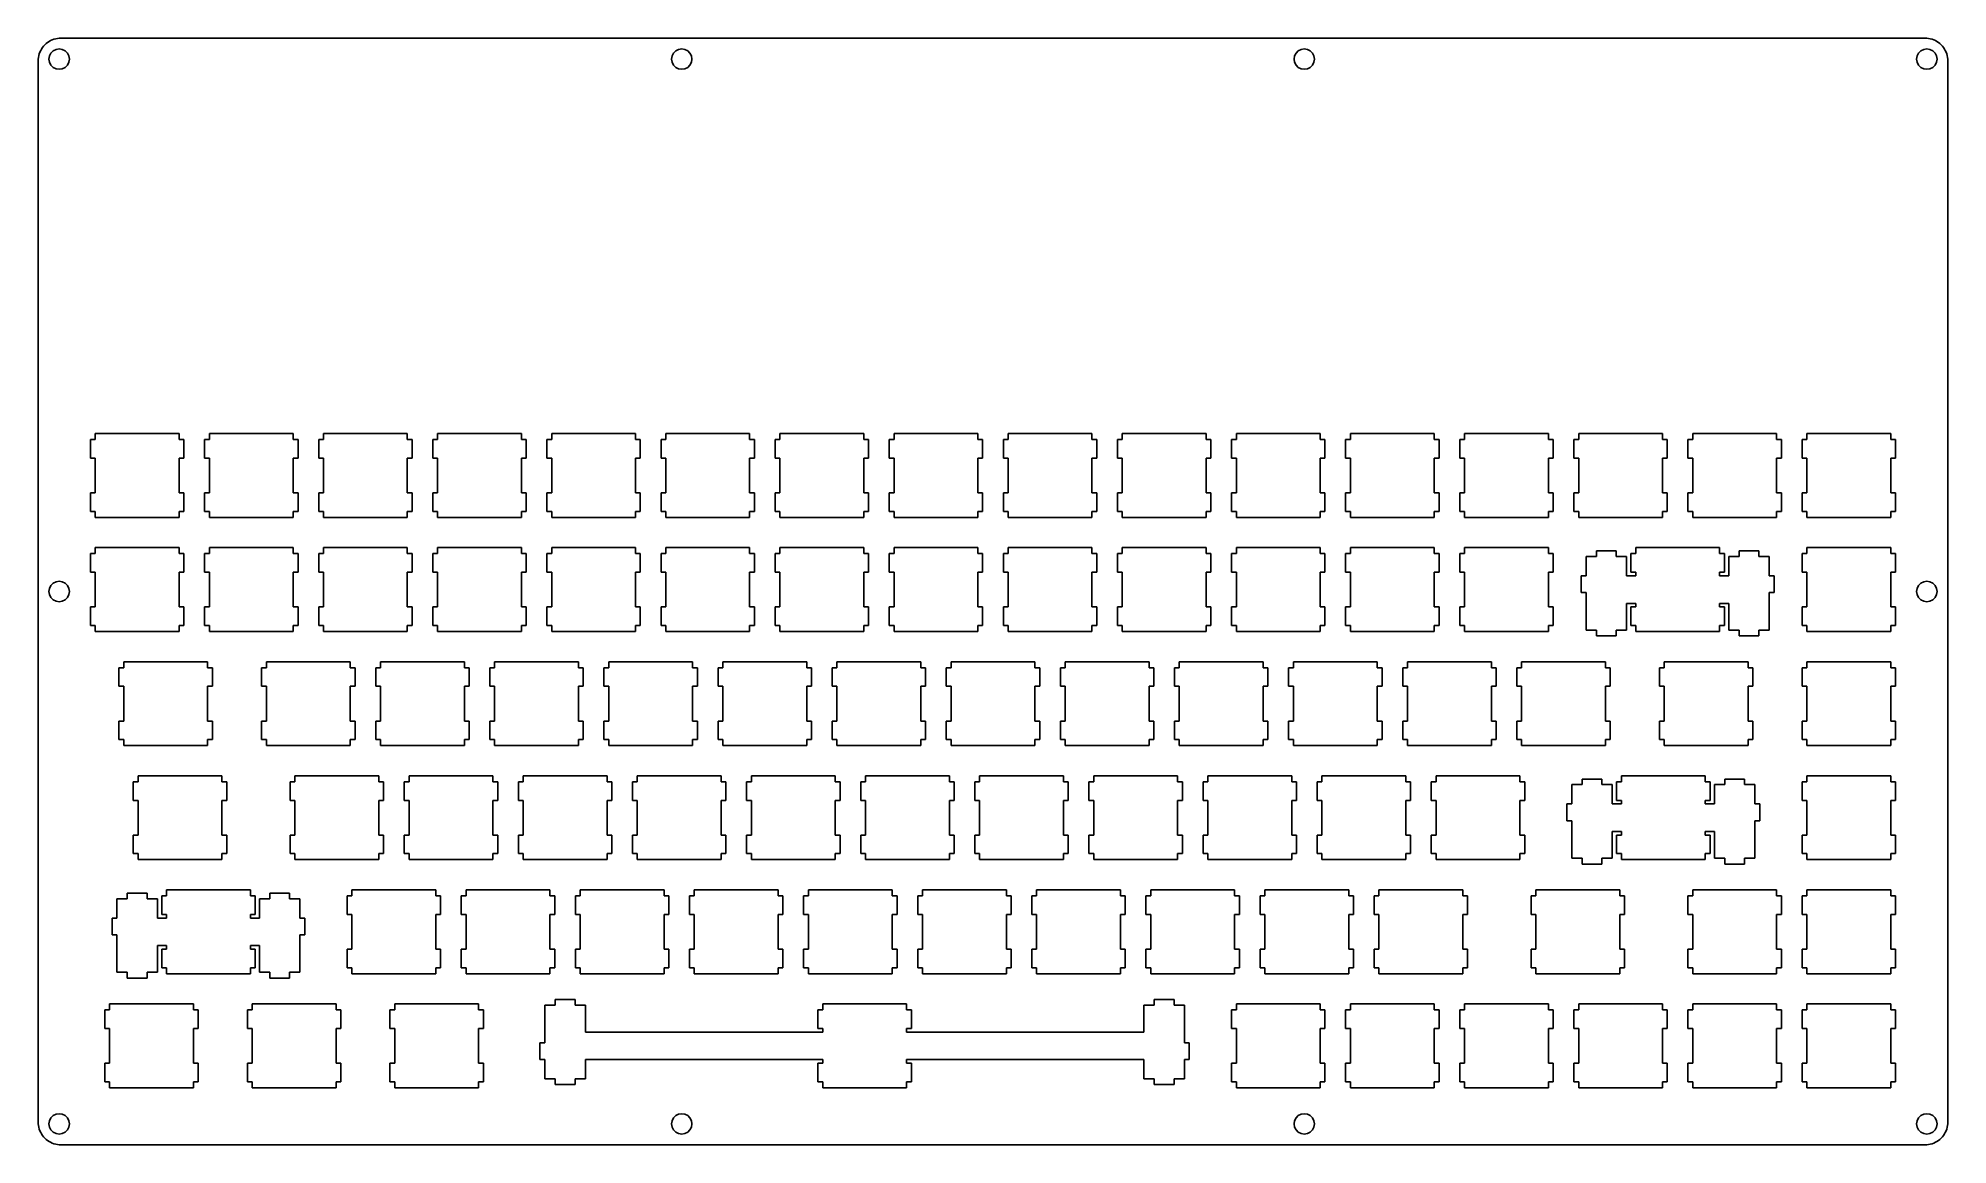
# Model space of a CAD drawing. Extents: x 0 to 319, y 0 to 185.
import ezdxf

# ---------------------------------------------------------------- set-up
doc = ezdxf.new("R2010")
doc.units = 0
doc.layers.get('0').update_dxf_attribs({"linetype": 'CONTINUOUS'})

msp = doc.modelspace()

# ---------------------------------------------------------------- linework, layer by layer
at = {"color": 0}
for p, q in [((2.44602, 184.822), (2.72714, 184.927)), ((2.72714, 184.927), (3.01515, 185.009)), ((3.01515, 185.009), (3.30867, 185.067)), ((3.30867, 185.067), (3.60634, 185.102)), ((3.60634, 185.102), (3.90536, 185.113)), ((3.90536, 185.113), (315.087, 185.113)), ((315.087, 185.113), (315.385, 185.102)), ((315.385, 185.102), (315.682, 185.067)), ((315.682, 185.067), (315.976, 185.009)), ((315.976, 185.009), (316.264, 184.927)), ((316.264, 184.927), (316.545, 184.822)), ((0.10611, 181.602), (0.14194, 181.9)), ((0.14194, 181.9), (0.19981, 182.193)), ((0.19981, 182.193), (0.28112, 182.481)), ((0.28112, 182.481), (0.38585, 182.762)), ((0.38585, 182.762), (0.50987, 183.032)), ((0.50987, 183.032), (0.65595, 183.294)), ((0.65595, 183.294), (0.82269, 183.542)), ((0.82269, 183.542), (1.00735, 183.778)), ((1.00735, 183.778), (1.20992, 183.998)), ((1.20992, 183.998), (1.4304, 184.201)), ((1.4304, 184.201), (1.66605, 184.386)), ((1.66605, 184.386), (1.91409, 184.553)), ((1.97886, 182.14), (1.8948, 181.613)), ((1.91409, 184.553), (2.17592, 184.699)), ((2.22002, 182.614), (1.97886, 182.14)), ((2.17592, 184.699), (2.44602, 184.822)), ((2.59485, 182.988), (2.22002, 182.614)), ((3.06889, 183.23), (2.59485, 182.988)), ((3.5953, 183.314), (3.06889, 183.23)), ((4.12034, 183.23), (3.5953, 183.314)), ((4.59437, 182.988), (4.12034, 183.23)), ((4.97057, 182.614), (4.59437, 182.988)), ((5.21173, 182.14), (4.97057, 182.614)), ((5.29579, 181.613), (5.21173, 182.14)), ((105.912, 182.14), (105.828, 181.613)), ((106.153, 182.614), (105.912, 182.14)), ((106.529, 182.988), (106.153, 182.614)), ((107.003, 183.23), (106.529, 182.988)), ((107.528, 183.314), (107.003, 183.23)), ((108.053, 183.23), (107.528, 183.314)), ((108.527, 182.988), (108.053, 183.23)), ((108.904, 182.614), (108.527, 182.988)), ((109.146, 182.14), (108.904, 182.614)), ((109.229, 181.613), (109.146, 182.14)), ((209.845, 182.14), (209.762, 181.613)), ((210.087, 182.614), (209.845, 182.14)), ((210.464, 182.988), (210.087, 182.614)), ((210.938, 183.23), (210.464, 182.988)), ((211.463, 183.314), (210.938, 183.23)), ((211.988, 183.23), (211.463, 183.314)), ((212.462, 182.988), (211.988, 183.23)), ((212.838, 182.614), (212.462, 182.988)), ((213.079, 182.14), (212.838, 182.614)), ((213.162, 181.613), (213.079, 182.14)), ((313.779, 182.14), (313.697, 181.613)), ((314.021, 182.614), (313.779, 182.14)), ((314.397, 182.988), (314.021, 182.614)), ((314.871, 183.23), (314.397, 182.988)), ((315.397, 183.314), (314.871, 183.23)), ((315.922, 183.23), (315.397, 183.314)), ((316.395, 182.988), (315.922, 183.23)), ((316.771, 182.614), (316.395, 182.988)), ((316.545, 184.822), (316.815, 184.699)), ((317.012, 182.14), (316.771, 182.614)), ((316.815, 184.699), (317.077, 184.553)), ((317.096, 181.613), (317.012, 182.14)), ((317.077, 184.553), (317.325, 184.386)), ((317.325, 184.386), (317.561, 184.201)), ((317.561, 184.201), (317.781, 183.998)), ((317.781, 183.998), (317.984, 183.778)), ((317.984, 183.778), (318.169, 183.542)), ((318.169, 183.542), (318.335, 183.294)), ((318.335, 183.294), (318.481, 183.032)), ((318.481, 183.032), (318.605, 182.762)), ((318.605, 182.762), (318.71, 182.481)), ((318.71, 182.481), (318.79, 182.193)), ((318.79, 182.193), (318.849, 181.9)), ((318.849, 181.9), (318.885, 181.602)), ((0.09508, 181.303), (0.10611, 181.602)), ((0.09508, 4.11208), (0.09508, 181.303)), ((1.8948, 181.613), (1.97886, 181.088)), ((1.97886, 181.088), (2.22002, 180.614)), ((2.22002, 180.614), (2.59485, 180.238)), ((2.59485, 180.238), (3.06889, 179.997)), ((3.06889, 179.997), (3.5953, 179.912)), ((3.5953, 179.912), (4.12034, 179.997)), ((4.12034, 179.997), (4.59437, 180.238)), ((4.59437, 180.238), (4.97057, 180.614)), ((4.97057, 180.614), (5.21173, 181.088)), ((5.21173, 181.088), (5.29579, 181.613)), ((105.828, 181.613), (105.912, 181.088)), ((105.912, 181.088), (106.153, 180.614)), ((106.153, 180.614), (106.529, 180.238)), ((106.529, 180.238), (107.003, 179.997)), ((107.003, 179.997), (107.528, 179.912)), ((107.528, 179.912), (108.053, 179.997)), ((108.053, 179.997), (108.527, 180.238)), ((108.527, 180.238), (108.904, 180.614)), ((108.904, 180.614), (109.146, 181.088)), ((109.146, 181.088), (109.229, 181.613)), ((209.762, 181.613), (209.845, 181.088)), ((209.845, 181.088), (210.087, 180.614)), ((210.087, 180.614), (210.464, 180.238)), ((210.464, 180.238), (210.938, 179.997)), ((210.938, 179.997), (211.463, 179.912)), ((211.463, 179.912), (211.988, 179.997)), ((211.988, 179.997), (212.462, 180.238)), ((212.462, 180.238), (212.838, 180.614)), ((212.838, 180.614), (213.079, 181.088)), ((213.079, 181.088), (213.162, 181.613)), ((313.697, 181.613), (313.779, 181.088)), ((313.779, 181.088), (314.021, 180.614)), ((314.021, 180.614), (314.397, 180.238)), ((314.397, 180.238), (314.871, 179.997)), ((314.871, 179.997), (315.397, 179.912)), ((315.397, 179.912), (315.922, 179.997)), ((315.922, 179.997), (316.395, 180.238)), ((316.395, 180.238), (316.771, 180.614)), ((316.771, 180.614), (317.012, 181.088)), ((317.012, 181.088), (317.096, 181.613)), ((318.885, 181.602), (318.896, 181.303)), ((318.896, 181.303), (318.896, 4.11208)), ((9.62007, 118.077), (8.81944, 118.077)), ((8.81944, 118.077), (8.81944, 114.979)), ((9.62007, 119.078), (9.62007, 118.077)), ((23.6209, 119.078), (9.62007, 119.078)), ((23.6209, 118.077), (23.6209, 119.078)), ((24.4202, 118.077), (23.6209, 118.077)), ((24.4202, 114.979), (24.4202, 118.077)), ((28.6701, 118.077), (27.8708, 118.077)), ((27.8708, 118.077), (27.8708, 114.979)), ((28.6701, 119.078), (28.6701, 118.077)), ((42.6709, 119.078), (28.6701, 119.078)), ((42.6709, 118.077), (42.6709, 119.078)), ((43.4703, 118.077), (42.6709, 118.077)), ((43.4703, 114.979), (43.4703, 118.077)), ((47.7203, 118.077), (46.9209, 118.077)), ((46.9209, 118.077), (46.9209, 114.979)), ((47.7203, 119.078), (47.7203, 118.077)), ((61.7209, 119.078), (47.7203, 119.078)), ((61.7209, 118.077), (61.7209, 119.078)), ((62.5203, 118.077), (61.7209, 118.077)), ((62.5203, 114.979), (62.5203, 118.077)), ((66.7703, 118.077), (65.9709, 118.077)), ((65.9709, 118.077), (65.9709, 114.979)), ((66.7703, 119.078), (66.7703, 118.077)), ((80.7709, 119.078), (66.7703, 119.078)), ((80.7709, 118.077), (80.7709, 119.078)), ((81.5703, 118.077), (80.7709, 118.077)), ((81.5703, 114.979), (81.5703, 118.077)), ((85.8203, 118.077), (85.0209, 118.077)), ((85.0209, 118.077), (85.0209, 114.979)), ((85.8203, 119.078), (85.8203, 118.077)), ((99.8209, 119.078), (85.8203, 119.078)), ((99.8209, 118.077), (99.8209, 119.078)), ((100.619, 118.077), (99.8209, 118.077)), ((100.619, 114.979), (100.619, 118.077)), ((104.87, 118.077), (104.071, 118.077)), ((104.071, 118.077), (104.071, 114.979)), ((104.87, 119.078), (104.87, 118.077)), ((118.87, 119.078), (104.87, 119.078)), ((118.87, 118.077), (118.87, 119.078)), ((119.669, 118.077), (118.87, 118.077)), ((119.669, 114.979), (119.669, 118.077)), ((123.92, 118.077), (123.119, 118.077)), ((123.119, 118.077), (123.119, 114.979)), ((123.92, 119.078), (123.92, 118.077)), ((137.921, 119.078), (123.92, 119.078)), ((137.921, 118.077), (137.921, 119.078)), ((138.72, 118.077), (137.921, 118.077)), ((138.72, 114.979), (138.72, 118.077)), ((142.97, 118.077), (142.171, 118.077)), ((142.171, 118.077), (142.171, 114.979)), ((142.97, 119.078), (142.97, 118.077)), ((156.971, 119.078), (142.97, 119.078)), ((156.971, 118.077), (156.971, 119.078)), ((157.77, 118.077), (156.971, 118.077)), ((157.77, 114.979), (157.77, 118.077)), ((162.02, 118.077), (161.221, 118.077)), ((161.221, 118.077), (161.221, 114.979)), ((162.02, 119.078), (162.02, 118.077)), ((176.021, 119.078), (162.02, 119.078)), ((176.021, 118.077), (176.021, 119.078)), ((176.82, 118.077), (176.021, 118.077)), ((176.82, 114.979), (176.82, 118.077)), ((181.07, 118.077), (180.271, 118.077)), ((180.271, 118.077), (180.271, 114.979)), ((181.07, 119.078), (181.07, 118.077)), ((195.071, 119.078), (181.07, 119.078)), ((195.071, 118.077), (195.071, 119.078)), ((195.87, 118.077), (195.071, 118.077)), ((195.87, 114.979), (195.87, 118.077)), ((200.12, 118.077), (199.321, 118.077)), ((199.321, 118.077), (199.321, 114.979)), ((200.12, 119.078), (200.12, 118.077)), ((214.121, 119.078), (200.12, 119.078)), ((214.121, 118.077), (214.121, 119.078)), ((214.92, 118.077), (214.121, 118.077)), ((214.92, 114.979), (214.92, 118.077)), ((219.17, 118.077), (218.371, 118.077)), ((218.371, 118.077), (218.371, 114.979)), ((219.17, 119.078), (219.17, 118.077)), ((233.171, 119.078), (219.17, 119.078)), ((233.171, 118.077), (233.171, 119.078)), ((233.97, 118.077), (233.171, 118.077)), ((233.97, 114.979), (233.97, 118.077)), ((238.22, 118.077), (237.421, 118.077)), ((237.421, 118.077), (237.421, 114.979)), ((238.22, 119.078), (238.22, 118.077)), ((252.221, 119.078), (238.22, 119.078)), ((252.221, 118.077), (252.221, 119.078)), ((253.02, 118.077), (252.221, 118.077)), ((253.02, 114.979), (253.02, 118.077)), ((257.27, 118.077), (256.471, 118.077)), ((256.471, 118.077), (256.471, 114.979)), ((257.27, 119.078), (257.27, 118.077)), ((271.271, 119.078), (257.27, 119.078)), ((271.271, 118.077), (271.271, 119.078)), ((272.07, 118.077), (271.271, 118.077)), ((272.07, 114.979), (272.07, 118.077)), ((276.32, 118.077), (275.521, 118.077)), ((275.521, 118.077), (275.521, 114.979)), ((276.32, 119.078), (276.32, 118.077)), ((290.321, 119.078), (276.32, 119.078)), ((290.321, 118.077), (290.321, 119.078)), ((291.12, 118.077), (290.321, 118.077)), ((291.12, 114.979), (291.12, 118.077)), ((295.37, 118.077), (294.571, 118.077)), ((294.571, 118.077), (294.571, 114.979)), ((295.37, 119.078), (295.37, 118.077)), ((309.371, 119.078), (295.37, 119.078)), ((309.371, 118.077), (309.371, 119.078)), ((310.17, 118.077), (309.371, 118.077)), ((310.17, 114.979), (310.17, 118.077)), ((8.81944, 114.979), (9.62007, 114.979)), ((9.62007, 114.979), (9.62007, 109.178)), ((23.6209, 109.178), (23.6209, 114.979)), ((23.6209, 114.979), (24.4202, 114.979)), ((27.8708, 114.979), (28.6701, 114.979)), ((28.6701, 114.979), (28.6701, 109.178)), ((42.6709, 109.178), (42.6709, 114.979)), ((42.6709, 114.979), (43.4703, 114.979)), ((46.9209, 114.979), (47.7203, 114.979)), ((47.7203, 114.979), (47.7203, 109.178)), ((61.7209, 109.178), (61.7209, 114.979)), ((61.7209, 114.979), (62.5203, 114.979)), ((65.9709, 114.979), (66.7703, 114.979)), ((66.7703, 114.979), (66.7703, 109.178)), ((80.7709, 109.178), (80.7709, 114.979)), ((80.7709, 114.979), (81.5703, 114.979)), ((85.0209, 114.979), (85.8203, 114.979)), ((85.8203, 114.979), (85.8203, 109.178)), ((99.8209, 109.178), (99.8209, 114.979)), ((99.8209, 114.979), (100.619, 114.979)), ((104.071, 114.979), (104.87, 114.979)), ((104.87, 114.979), (104.87, 109.178)), ((118.87, 109.178), (118.87, 114.979)), ((118.87, 114.979), (119.669, 114.979)), ((123.119, 114.979), (123.92, 114.979)), ((123.92, 114.979), (123.92, 109.178)), ((137.921, 109.178), (137.921, 114.979)), ((137.921, 114.979), (138.72, 114.979)), ((142.171, 114.979), (142.97, 114.979)), ((142.97, 114.979), (142.97, 109.178)), ((156.971, 109.178), (156.971, 114.979)), ((156.971, 114.979), (157.77, 114.979)), ((161.221, 114.979), (162.02, 114.979)), ((162.02, 114.979), (162.02, 109.178)), ((176.021, 109.178), (176.021, 114.979)), ((176.021, 114.979), (176.82, 114.979)), ((180.271, 114.979), (181.07, 114.979)), ((181.07, 114.979), (181.07, 109.178)), ((195.071, 109.178), (195.071, 114.979)), ((195.071, 114.979), (195.87, 114.979)), ((199.321, 114.979), (200.12, 114.979)), ((200.12, 114.979), (200.12, 109.178)), ((214.121, 109.178), (214.121, 114.979)), ((214.121, 114.979), (214.92, 114.979)), ((218.371, 114.979), (219.17, 114.979)), ((219.17, 114.979), (219.17, 109.178)), ((233.171, 109.178), (233.171, 114.979)), ((233.171, 114.979), (233.97, 114.979)), ((237.421, 114.979), (238.22, 114.979)), ((238.22, 114.979), (238.22, 109.178)), ((252.221, 109.178), (252.221, 114.979)), ((252.221, 114.979), (253.02, 114.979)), ((256.471, 114.979), (257.27, 114.979)), ((257.27, 114.979), (257.27, 109.178)), ((271.271, 109.178), (271.271, 114.979)), ((271.271, 114.979), (272.07, 114.979)), ((275.521, 114.979), (276.32, 114.979)), ((276.32, 114.979), (276.32, 109.178)), ((290.321, 109.178), (290.321, 114.979)), ((290.321, 114.979), (291.12, 114.979)), ((294.571, 114.979), (295.37, 114.979)), ((295.37, 114.979), (295.37, 109.178)), ((309.371, 109.178), (309.371, 114.979)), ((309.371, 114.979), (310.17, 114.979)), ((9.62007, 109.178), (8.81944, 109.178)), ((8.81944, 109.178), (8.81944, 106.077)), ((24.4202, 109.178), (23.6209, 109.178)), ((24.4202, 106.077), (24.4202, 109.178)), ((28.6701, 109.178), (27.8708, 109.178)), ((27.8708, 109.178), (27.8708, 106.077)), ((43.4703, 109.178), (42.6709, 109.178)), ((43.4703, 106.077), (43.4703, 109.178)), ((47.7203, 109.178), (46.9209, 109.178)), ((46.9209, 109.178), (46.9209, 106.077)), ((62.5203, 109.178), (61.7209, 109.178)), ((62.5203, 106.077), (62.5203, 109.178)), ((66.7703, 109.178), (65.9709, 109.178)), ((65.9709, 109.178), (65.9709, 106.077)), ((81.5703, 109.178), (80.7709, 109.178)), ((81.5703, 106.077), (81.5703, 109.178)), ((85.8203, 109.178), (85.0209, 109.178)), ((85.0209, 109.178), (85.0209, 106.077)), ((100.619, 109.178), (99.8209, 109.178)), ((100.619, 106.077), (100.619, 109.178)), ((104.87, 109.178), (104.071, 109.178)), ((104.071, 109.178), (104.071, 106.077)), ((119.669, 109.178), (118.87, 109.178)), ((119.669, 106.077), (119.669, 109.178)), ((123.92, 109.178), (123.119, 109.178)), ((123.119, 109.178), (123.119, 106.077)), ((138.72, 109.178), (137.921, 109.178)), ((138.72, 106.077), (138.72, 109.178)), ((142.97, 109.178), (142.171, 109.178)), ((142.171, 109.178), (142.171, 106.077)), ((157.77, 109.178), (156.971, 109.178)), ((157.77, 106.077), (157.77, 109.178)), ((162.02, 109.178), (161.221, 109.178)), ((161.221, 109.178), (161.221, 106.077)), ((176.82, 109.178), (176.021, 109.178)), ((176.82, 106.077), (176.82, 109.178)), ((181.07, 109.178), (180.271, 109.178)), ((180.271, 109.178), (180.271, 106.077)), ((195.87, 109.178), (195.071, 109.178)), ((195.87, 106.077), (195.87, 109.178)), ((200.12, 109.178), (199.321, 109.178)), ((199.321, 109.178), (199.321, 106.077)), ((214.92, 109.178), (214.121, 109.178)), ((214.92, 106.077), (214.92, 109.178)), ((219.17, 109.178), (218.371, 109.178)), ((218.371, 109.178), (218.371, 106.077)), ((233.97, 109.178), (233.171, 109.178)), ((233.97, 106.077), (233.97, 109.178)), ((238.22, 109.178), (237.421, 109.178)), ((237.421, 109.178), (237.421, 106.077)), ((253.02, 109.178), (252.221, 109.178)), ((253.02, 106.077), (253.02, 109.178)), ((257.27, 109.178), (256.471, 109.178)), ((256.471, 109.178), (256.471, 106.077)), ((272.07, 109.178), (271.271, 109.178)), ((272.07, 106.077), (272.07, 109.178)), ((276.32, 109.178), (275.521, 109.178)), ((275.521, 109.178), (275.521, 106.077)), ((291.12, 109.178), (290.321, 109.178)), ((291.12, 106.077), (291.12, 109.178)), ((295.37, 109.178), (294.571, 109.178)), ((294.571, 109.178), (294.571, 106.077)), ((310.17, 109.178), (309.371, 109.178)), ((310.17, 106.077), (310.17, 109.178)), ((8.81944, 106.077), (9.62007, 106.077)), ((9.62007, 106.077), (9.62007, 105.078)), ((23.6209, 105.078), (23.6209, 106.077)), ((23.6209, 106.077), (24.4202, 106.077)), ((27.8708, 106.077), (28.6701, 106.077)), ((28.6701, 106.077), (28.6701, 105.078)), ((42.6709, 105.078), (42.6709, 106.077)), ((42.6709, 106.077), (43.4703, 106.077)), ((46.9209, 106.077), (47.7203, 106.077)), ((47.7203, 106.077), (47.7203, 105.078)), ((61.7209, 105.078), (61.7209, 106.077)), ((61.7209, 106.077), (62.5203, 106.077)), ((65.9709, 106.077), (66.7703, 106.077)), ((66.7703, 106.077), (66.7703, 105.078)), ((80.7709, 105.078), (80.7709, 106.077)), ((80.7709, 106.077), (81.5703, 106.077)), ((85.0209, 106.077), (85.8203, 106.077)), ((85.8203, 106.077), (85.8203, 105.078)), ((99.8209, 105.078), (99.8209, 106.077)), ((99.8209, 106.077), (100.619, 106.077)), ((104.071, 106.077), (104.87, 106.077)), ((104.87, 106.077), (104.87, 105.078)), ((118.87, 105.078), (118.87, 106.077)), ((118.87, 106.077), (119.669, 106.077)), ((123.119, 106.077), (123.92, 106.077)), ((123.92, 106.077), (123.92, 105.078)), ((137.921, 105.078), (137.921, 106.077)), ((137.921, 106.077), (138.72, 106.077)), ((142.171, 106.077), (142.97, 106.077)), ((142.97, 106.077), (142.97, 105.078)), ((156.971, 105.078), (156.971, 106.077)), ((156.971, 106.077), (157.77, 106.077)), ((161.221, 106.077), (162.02, 106.077)), ((162.02, 106.077), (162.02, 105.078)), ((176.021, 105.078), (176.021, 106.077)), ((176.021, 106.077), (176.82, 106.077)), ((180.271, 106.077), (181.07, 106.077)), ((181.07, 106.077), (181.07, 105.078)), ((195.071, 105.078), (195.071, 106.077)), ((195.071, 106.077), (195.87, 106.077)), ((199.321, 106.077), (200.12, 106.077)), ((200.12, 106.077), (200.12, 105.078)), ((214.121, 105.078), (214.121, 106.077)), ((214.121, 106.077), (214.92, 106.077)), ((218.371, 106.077), (219.17, 106.077)), ((219.17, 106.077), (219.17, 105.078)), ((233.171, 105.078), (233.171, 106.077)), ((233.171, 106.077), (233.97, 106.077)), ((237.421, 106.077), (238.22, 106.077)), ((238.22, 106.077), (238.22, 105.078)), ((252.221, 105.078), (252.221, 106.077)), ((252.221, 106.077), (253.02, 106.077)), ((256.471, 106.077), (257.27, 106.077)), ((257.27, 106.077), (257.27, 105.078)), ((271.271, 105.078), (271.271, 106.077)), ((271.271, 106.077), (272.07, 106.077)), ((275.521, 106.077), (276.32, 106.077)), ((276.32, 106.077), (276.32, 105.078)), ((290.321, 105.078), (290.321, 106.077)), ((290.321, 106.077), (291.12, 106.077)), ((294.571, 106.077), (295.37, 106.077)), ((295.37, 106.077), (295.37, 105.078)), ((309.371, 105.078), (309.371, 106.077)), ((309.371, 106.077), (310.17, 106.077)), ((9.62007, 105.078), (23.6209, 105.078)), ((28.6701, 105.078), (42.6709, 105.078)), ((47.7203, 105.078), (61.7209, 105.078)), ((66.7703, 105.078), (80.7709, 105.078)), ((85.8203, 105.078), (99.8209, 105.078)), ((104.87, 105.078), (118.87, 105.078)), ((123.92, 105.078), (137.921, 105.078)), ((142.97, 105.078), (156.971, 105.078)), ((162.02, 105.078), (176.021, 105.078)), ((181.07, 105.078), (195.071, 105.078)), ((200.12, 105.078), (214.121, 105.078)), ((219.17, 105.078), (233.171, 105.078)), ((238.22, 105.078), (252.221, 105.078)), ((257.27, 105.078), (271.271, 105.078)), ((276.32, 105.078), (290.321, 105.078)), ((295.37, 105.078), (309.371, 105.078)), ((9.62007, 99.0272), (8.81944, 99.0272)), ((8.81944, 99.0272), (8.81944, 95.9294)), ((9.62007, 100.028), (9.62007, 99.0272)), ((23.6209, 100.028), (9.62007, 100.028)), ((23.6209, 99.0272), (23.6209, 100.028)), ((24.4202, 99.0272), (23.6209, 99.0272)), ((24.4202, 95.9294), (24.4202, 99.0272)), ((28.6701, 99.0272), (27.8708, 99.0272)), ((27.8708, 99.0272), (27.8708, 95.9294)), ((28.6701, 100.028), (28.6701, 99.0272)), ((42.6709, 100.028), (28.6701, 100.028)), ((42.6709, 99.0272), (42.6709, 100.028)), ((43.4703, 99.0272), (42.6709, 99.0272)), ((43.4703, 95.9294), (43.4703, 99.0272)), ((47.7203, 99.0272), (46.9209, 99.0272)), ((46.9209, 99.0272), (46.9209, 95.9294)), ((47.7203, 100.028), (47.7203, 99.0272)), ((61.7209, 100.028), (47.7203, 100.028)), ((61.7209, 99.0272), (61.7209, 100.028)), ((62.5203, 99.0272), (61.7209, 99.0272)), ((62.5203, 95.9294), (62.5203, 99.0272)), ((66.7703, 99.0272), (65.9709, 99.0272)), ((65.9709, 99.0272), (65.9709, 95.9294)), ((66.7703, 100.028), (66.7703, 99.0272)), ((80.7709, 100.028), (66.7703, 100.028)), ((80.7709, 99.0272), (80.7709, 100.028)), ((81.5703, 99.0272), (80.7709, 99.0272)), ((81.5703, 95.9294), (81.5703, 99.0272)), ((85.8203, 99.0272), (85.0209, 99.0272)), ((85.0209, 99.0272), (85.0209, 95.9294)), ((85.8203, 100.028), (85.8203, 99.0272)), ((99.8209, 100.028), (85.8203, 100.028)), ((99.8209, 99.0272), (99.8209, 100.028)), ((100.619, 99.0272), (99.8209, 99.0272)), ((100.619, 95.9294), (100.619, 99.0272)), ((104.87, 99.0272), (104.071, 99.0272)), ((104.071, 99.0272), (104.071, 95.9294)), ((104.87, 100.028), (104.87, 99.0272)), ((118.87, 100.028), (104.87, 100.028)), ((118.87, 99.0272), (118.87, 100.028)), ((119.669, 99.0272), (118.87, 99.0272)), ((119.669, 95.9294), (119.669, 99.0272)), ((123.92, 99.0272), (123.119, 99.0272)), ((123.119, 99.0272), (123.119, 95.9294)), ((123.92, 100.028), (123.92, 99.0272)), ((137.921, 100.028), (123.92, 100.028)), ((137.921, 99.0272), (137.921, 100.028)), ((138.72, 99.0272), (137.921, 99.0272)), ((138.72, 95.9294), (138.72, 99.0272)), ((142.97, 99.0272), (142.171, 99.0272)), ((142.171, 99.0272), (142.171, 95.9294)), ((142.97, 100.028), (142.97, 99.0272)), ((156.971, 100.028), (142.97, 100.028)), ((156.971, 99.0272), (156.971, 100.028)), ((157.77, 99.0272), (156.971, 99.0272)), ((157.77, 95.9294), (157.77, 99.0272)), ((162.02, 99.0272), (161.221, 99.0272)), ((161.221, 99.0272), (161.221, 95.9294)), ((162.02, 100.028), (162.02, 99.0272)), ((176.021, 100.028), (162.02, 100.028)), ((176.021, 99.0272), (176.021, 100.028)), ((176.82, 99.0272), (176.021, 99.0272)), ((176.82, 95.9294), (176.82, 99.0272)), ((181.07, 99.0272), (180.271, 99.0272)), ((180.271, 99.0272), (180.271, 95.9294)), ((181.07, 100.028), (181.07, 99.0272)), ((195.071, 100.028), (181.07, 100.028)), ((195.071, 99.0272), (195.071, 100.028)), ((195.87, 99.0272), (195.071, 99.0272)), ((195.87, 95.9294), (195.87, 99.0272)), ((200.12, 99.0272), (199.321, 99.0272)), ((199.321, 99.0272), (199.321, 95.9294)), ((200.12, 100.028), (200.12, 99.0272)), ((214.121, 100.028), (200.12, 100.028)), ((214.121, 99.0272), (214.121, 100.028)), ((214.92, 99.0272), (214.121, 99.0272)), ((214.92, 95.9294), (214.92, 99.0272)), ((219.17, 99.0272), (218.371, 99.0272)), ((218.371, 99.0272), (218.371, 95.9294)), ((219.17, 100.028), (219.17, 99.0272)), ((233.171, 100.028), (219.17, 100.028)), ((233.171, 99.0272), (233.171, 100.028)), ((233.97, 99.0272), (233.171, 99.0272)), ((233.97, 95.9294), (233.97, 99.0272)), ((238.22, 99.0272), (237.421, 99.0272)), ((237.421, 99.0272), (237.421, 95.9294)), ((238.22, 100.028), (238.22, 99.0272)), ((252.221, 100.028), (238.22, 100.028)), ((252.221, 99.0272), (252.221, 100.028)), ((253.02, 99.0272), (252.221, 99.0272)), ((253.02, 95.9294), (253.02, 99.0272)), ((263.546, 99.4791), (260.245, 99.4791)), ((260.245, 99.4791), (260.245, 98.5587)), ((263.546, 98.5587), (263.546, 99.4791)), ((266.795, 99.0272), (265.996, 99.0272)), ((265.996, 99.0272), (265.996, 95.9294)), ((266.795, 100.028), (266.795, 99.0272)), ((280.796, 100.028), (266.795, 100.028)), ((280.796, 99.0272), (280.796, 100.028)), ((281.595, 99.0272), (280.796, 99.0272)), ((281.595, 95.9294), (281.595, 99.0272)), ((287.346, 99.4791), (284.045, 99.4791)), ((284.045, 99.4791), (284.045, 98.5587)), ((287.346, 98.5587), (287.346, 99.4791)), ((295.37, 99.0272), (294.571, 99.0272)), ((294.571, 99.0272), (294.571, 95.9294)), ((295.37, 100.028), (295.37, 99.0272)), ((309.371, 100.028), (295.37, 100.028)), ((309.371, 99.0272), (309.371, 100.028)), ((310.17, 99.0272), (309.371, 99.0272)), ((310.17, 95.9294), (310.17, 99.0272)), ((8.81944, 95.9294), (9.62007, 95.9294)), ((9.62007, 95.9294), (9.62007, 90.1277)), ((23.6209, 90.1277), (23.6209, 95.9294)), ((23.6209, 95.9294), (24.4202, 95.9294)), ((27.8708, 95.9294), (28.6701, 95.9294)), ((28.6701, 95.9294), (28.6701, 90.1277)), ((42.6709, 90.1277), (42.6709, 95.9294)), ((42.6709, 95.9294), (43.4703, 95.9294)), ((46.9209, 95.9294), (47.7203, 95.9294)), ((47.7203, 95.9294), (47.7203, 90.1277)), ((61.7209, 90.1277), (61.7209, 95.9294)), ((61.7209, 95.9294), (62.5203, 95.9294)), ((65.9709, 95.9294), (66.7703, 95.9294)), ((66.7703, 95.9294), (66.7703, 90.1277)), ((80.7709, 90.1277), (80.7709, 95.9294)), ((80.7709, 95.9294), (81.5703, 95.9294)), ((85.0209, 95.9294), (85.8203, 95.9294)), ((85.8203, 95.9294), (85.8203, 90.1277)), ((99.8209, 90.1277), (99.8209, 95.9294)), ((99.8209, 95.9294), (100.619, 95.9294)), ((104.071, 95.9294), (104.87, 95.9294)), ((104.87, 95.9294), (104.87, 90.1277)), ((118.87, 90.1277), (118.87, 95.9294)), ((118.87, 95.9294), (119.669, 95.9294)), ((123.119, 95.9294), (123.92, 95.9294)), ((123.92, 95.9294), (123.92, 90.1277)), ((137.921, 90.1277), (137.921, 95.9294)), ((137.921, 95.9294), (138.72, 95.9294)), ((142.171, 95.9294), (142.97, 95.9294)), ((142.97, 95.9294), (142.97, 90.1277)), ((156.971, 90.1277), (156.971, 95.9294)), ((156.971, 95.9294), (157.77, 95.9294)), ((161.221, 95.9294), (162.02, 95.9294)), ((162.02, 95.9294), (162.02, 90.1277)), ((176.021, 90.1277), (176.021, 95.9294)), ((176.021, 95.9294), (176.82, 95.9294)), ((180.271, 95.9294), (181.07, 95.9294)), ((181.07, 95.9294), (181.07, 90.1277)), ((195.071, 90.1277), (195.071, 95.9294)), ((195.071, 95.9294), (195.87, 95.9294)), ((199.321, 95.9294), (200.12, 95.9294)), ((200.12, 95.9294), (200.12, 90.1277)), ((214.121, 90.1277), (214.121, 95.9294)), ((214.121, 95.9294), (214.92, 95.9294)), ((218.371, 95.9294), (219.17, 95.9294)), ((219.17, 95.9294), (219.17, 90.1277)), ((233.171, 90.1277), (233.171, 95.9294)), ((233.171, 95.9294), (233.97, 95.9294)), ((237.421, 95.9294), (238.22, 95.9294)), ((238.22, 95.9294), (238.22, 90.1277)), ((252.221, 90.1277), (252.221, 95.9294)), ((252.221, 95.9294), (253.02, 95.9294)), ((260.245, 98.5587), (258.52, 98.5587)), ((258.52, 98.5587), (258.52, 95.3273)), ((265.271, 98.5587), (263.546, 98.5587)), ((265.271, 95.3273), (265.271, 98.5587)), ((265.996, 95.9294), (266.795, 95.9294)), ((266.795, 95.9294), (266.795, 95.3273)), ((280.796, 95.3273), (280.796, 95.9294)), ((280.796, 95.9294), (281.595, 95.9294)), ((284.045, 98.5587), (282.32, 98.5587)), ((282.32, 98.5587), (282.32, 95.3273)), ((289.071, 98.5587), (287.346, 98.5587)), ((289.071, 95.3273), (289.071, 98.5587)), ((294.571, 95.9294), (295.37, 95.9294)), ((295.37, 95.9294), (295.37, 90.1277)), ((309.371, 90.1277), (309.371, 95.9294)), ((309.371, 95.9294), (310.17, 95.9294)), ((1.97886, 93.2325), (1.8948, 92.7075)), ((1.8948, 92.7075), (1.97886, 92.1826)), ((2.22002, 93.7066), (1.97886, 93.2325)), ((2.59485, 94.0827), (2.22002, 93.7066)), ((3.06889, 94.3254), (2.59485, 94.0827)), ((3.5953, 94.4079), (3.06889, 94.3254)), ((4.12034, 94.3254), (3.5953, 94.4079)), ((4.59437, 94.0827), (4.12034, 94.3254)), ((4.97057, 93.7066), (4.59437, 94.0827)), ((5.21173, 93.2325), (4.97057, 93.7066)), ((5.29579, 92.7075), (5.21173, 93.2325)), ((5.21173, 92.1826), (5.29579, 92.7075)), ((258.52, 95.3273), (257.696, 95.3273)), ((257.696, 95.3273), (257.696, 92.5283)), ((257.696, 92.5283), (258.52, 92.5283)), ((258.52, 92.5283), (258.52, 86.2584)), ((266.795, 95.3273), (265.271, 95.3273)), ((282.32, 95.3273), (280.796, 95.3273)), ((289.895, 95.3273), (289.071, 95.3273)), ((289.071, 86.2584), (289.071, 92.5283)), ((289.071, 92.5283), (289.895, 92.5283)), ((289.895, 92.5283), (289.895, 95.3273)), ((313.779, 93.2325), (313.697, 92.7075)), ((313.697, 92.7075), (313.779, 92.1826)), ((314.021, 93.7066), (313.779, 93.2325)), ((314.397, 94.0827), (314.021, 93.7066)), ((314.871, 94.3254), (314.397, 94.0827)), ((315.397, 94.4079), (314.871, 94.3254)), ((315.922, 94.3254), (315.397, 94.4079)), ((316.395, 94.0827), (315.922, 94.3254)), ((316.771, 93.7066), (316.395, 94.0827)), ((317.012, 93.2325), (316.771, 93.7066)), ((317.096, 92.7075), (317.012, 93.2325)), ((317.012, 92.1826), (317.096, 92.7075)), ((1.97886, 92.1826), (2.22002, 91.7085)), ((2.22002, 91.7085), (2.59485, 91.3324)), ((2.59485, 91.3324), (3.06889, 91.0911)), ((3.06889, 91.0911), (3.5953, 91.0085)), ((3.5953, 91.0085), (4.12034, 91.0911)), ((4.12034, 91.0911), (4.59437, 91.3324)), ((4.59437, 91.3324), (4.97057, 91.7085)), ((4.97057, 91.7085), (5.21173, 92.1826)), ((9.62007, 90.1277), (8.81944, 90.1277)), ((8.81944, 90.1277), (8.81944, 87.0271)), ((24.4202, 90.1277), (23.6209, 90.1277)), ((24.4202, 87.0271), (24.4202, 90.1277)), ((28.6701, 90.1277), (27.8708, 90.1277)), ((27.8708, 90.1277), (27.8708, 87.0271)), ((43.4703, 90.1277), (42.6709, 90.1277)), ((43.4703, 87.0271), (43.4703, 90.1277)), ((47.7203, 90.1277), (46.9209, 90.1277)), ((46.9209, 90.1277), (46.9209, 87.0271)), ((62.5203, 90.1277), (61.7209, 90.1277)), ((62.5203, 87.0271), (62.5203, 90.1277)), ((66.7703, 90.1277), (65.9709, 90.1277)), ((65.9709, 90.1277), (65.9709, 87.0271)), ((81.5703, 90.1277), (80.7709, 90.1277)), ((81.5703, 87.0271), (81.5703, 90.1277)), ((85.8203, 90.1277), (85.0209, 90.1277)), ((85.0209, 90.1277), (85.0209, 87.0271)), ((100.619, 90.1277), (99.8209, 90.1277)), ((100.619, 87.0271), (100.619, 90.1277)), ((104.87, 90.1277), (104.071, 90.1277)), ((104.071, 90.1277), (104.071, 87.0271)), ((119.669, 90.1277), (118.87, 90.1277)), ((119.669, 87.0271), (119.669, 90.1277)), ((123.92, 90.1277), (123.119, 90.1277)), ((123.119, 90.1277), (123.119, 87.0271)), ((138.72, 90.1277), (137.921, 90.1277)), ((138.72, 87.0271), (138.72, 90.1277)), ((142.97, 90.1277), (142.171, 90.1277)), ((142.171, 90.1277), (142.171, 87.0271)), ((157.77, 90.1277), (156.971, 90.1277)), ((157.77, 87.0271), (157.77, 90.1277)), ((162.02, 90.1277), (161.221, 90.1277)), ((161.221, 90.1277), (161.221, 87.0271)), ((176.82, 90.1277), (176.021, 90.1277)), ((176.82, 87.0271), (176.82, 90.1277)), ((181.07, 90.1277), (180.271, 90.1277)), ((180.271, 90.1277), (180.271, 87.0271)), ((195.87, 90.1277), (195.071, 90.1277)), ((195.87, 87.0271), (195.87, 90.1277)), ((200.12, 90.1277), (199.321, 90.1277)), ((199.321, 90.1277), (199.321, 87.0271)), ((214.92, 90.1277), (214.121, 90.1277)), ((214.92, 87.0271), (214.92, 90.1277)), ((219.17, 90.1277), (218.371, 90.1277)), ((218.371, 90.1277), (218.371, 87.0271)), ((233.97, 90.1277), (233.171, 90.1277)), ((233.97, 87.0271), (233.97, 90.1277)), ((238.22, 90.1277), (237.421, 90.1277)), ((237.421, 90.1277), (237.421, 87.0271)), ((253.02, 90.1277), (252.221, 90.1277)), ((253.02, 87.0271), (253.02, 90.1277)), ((265.271, 86.2584), (265.271, 90.7288)), ((265.271, 90.7288), (266.795, 90.7288)), ((266.795, 90.1277), (265.996, 90.1277)), ((265.996, 90.1277), (265.996, 87.0271)), ((266.795, 90.7288), (266.795, 90.1277)), ((280.796, 90.1277), (280.796, 90.7288)), ((280.796, 90.7288), (282.32, 90.7288)), ((281.595, 90.1277), (280.796, 90.1277)), ((281.595, 87.0271), (281.595, 90.1277)), ((282.32, 90.7288), (282.32, 86.2584)), ((295.37, 90.1277), (294.571, 90.1277)), ((294.571, 90.1277), (294.571, 87.0271)), ((310.17, 90.1277), (309.371, 90.1277)), ((310.17, 87.0271), (310.17, 90.1277)), ((313.779, 92.1826), (314.021, 91.7085)), ((314.021, 91.7085), (314.397, 91.3324)), ((314.397, 91.3324), (314.871, 91.0911)), ((314.871, 91.0911), (315.397, 91.0085)), ((315.397, 91.0085), (315.922, 91.0911)), ((315.922, 91.0911), (316.395, 91.3324)), ((316.395, 91.3324), (316.771, 91.7085)), ((316.771, 91.7085), (317.012, 92.1826)), ((8.81944, 87.0271), (9.62007, 87.0271)), ((9.62007, 87.0271), (9.62007, 86.028)), ((23.6209, 86.028), (23.6209, 87.0271)), ((23.6209, 87.0271), (24.4202, 87.0271)), ((27.8708, 87.0271), (28.6701, 87.0271)), ((28.6701, 87.0271), (28.6701, 86.028)), ((42.6709, 86.028), (42.6709, 87.0271)), ((42.6709, 87.0271), (43.4703, 87.0271)), ((46.9209, 87.0271), (47.7203, 87.0271)), ((47.7203, 87.0271), (47.7203, 86.028)), ((61.7209, 86.028), (61.7209, 87.0271)), ((61.7209, 87.0271), (62.5203, 87.0271)), ((65.9709, 87.0271), (66.7703, 87.0271)), ((66.7703, 87.0271), (66.7703, 86.028)), ((80.7709, 86.028), (80.7709, 87.0271)), ((80.7709, 87.0271), (81.5703, 87.0271)), ((85.0209, 87.0271), (85.8203, 87.0271)), ((85.8203, 87.0271), (85.8203, 86.028)), ((99.8209, 86.028), (99.8209, 87.0271)), ((99.8209, 87.0271), (100.619, 87.0271)), ((104.071, 87.0271), (104.87, 87.0271)), ((104.87, 87.0271), (104.87, 86.028)), ((118.87, 86.028), (118.87, 87.0271)), ((118.87, 87.0271), (119.669, 87.0271)), ((123.119, 87.0271), (123.92, 87.0271)), ((123.92, 87.0271), (123.92, 86.028)), ((137.921, 86.028), (137.921, 87.0271)), ((137.921, 87.0271), (138.72, 87.0271)), ((142.171, 87.0271), (142.97, 87.0271)), ((142.97, 87.0271), (142.97, 86.028)), ((156.971, 86.028), (156.971, 87.0271)), ((156.971, 87.0271), (157.77, 87.0271)), ((161.221, 87.0271), (162.02, 87.0271)), ((162.02, 87.0271), (162.02, 86.028)), ((176.021, 86.028), (176.021, 87.0271)), ((176.021, 87.0271), (176.82, 87.0271)), ((180.271, 87.0271), (181.07, 87.0271)), ((181.07, 87.0271), (181.07, 86.028)), ((195.071, 86.028), (195.071, 87.0271)), ((195.071, 87.0271), (195.87, 87.0271)), ((199.321, 87.0271), (200.12, 87.0271)), ((200.12, 87.0271), (200.12, 86.028)), ((214.121, 86.028), (214.121, 87.0271)), ((214.121, 87.0271), (214.92, 87.0271)), ((218.371, 87.0271), (219.17, 87.0271)), ((219.17, 87.0271), (219.17, 86.028)), ((233.171, 86.028), (233.171, 87.0271)), ((233.171, 87.0271), (233.97, 87.0271)), ((237.421, 87.0271), (238.22, 87.0271)), ((238.22, 87.0271), (238.22, 86.028)), ((252.221, 86.028), (252.221, 87.0271)), ((252.221, 87.0271), (253.02, 87.0271)), ((258.52, 86.2584), (260.245, 86.2584)), ((260.245, 86.2584), (260.245, 85.2784)), ((263.546, 85.2784), (263.546, 86.2584)), ((263.546, 86.2584), (265.271, 86.2584)), ((265.996, 87.0271), (266.795, 87.0271)), ((266.795, 87.0271), (266.795, 86.028)), ((280.796, 86.028), (280.796, 87.0271)), ((280.796, 87.0271), (281.595, 87.0271)), ((282.32, 86.2584), (284.045, 86.2584)), ((284.045, 86.2584), (284.045, 85.2784)), ((287.346, 85.2784), (287.346, 86.2584)), ((287.346, 86.2584), (289.071, 86.2584)), ((294.571, 87.0271), (295.37, 87.0271)), ((295.37, 87.0271), (295.37, 86.028)), ((309.371, 86.028), (309.371, 87.0271)), ((309.371, 87.0271), (310.17, 87.0271)), ((9.62007, 86.028), (23.6209, 86.028)), ((28.6701, 86.028), (42.6709, 86.028)), ((47.7203, 86.028), (61.7209, 86.028)), ((66.7703, 86.028), (80.7709, 86.028)), ((85.8203, 86.028), (99.8209, 86.028)), ((104.87, 86.028), (118.87, 86.028)), ((123.92, 86.028), (137.921, 86.028)), ((142.97, 86.028), (156.971, 86.028)), ((162.02, 86.028), (176.021, 86.028)), ((181.07, 86.028), (195.071, 86.028)), ((200.12, 86.028), (214.121, 86.028)), ((219.17, 86.028), (233.171, 86.028)), ((238.22, 86.028), (252.221, 86.028)), ((260.245, 85.2784), (263.546, 85.2784)), ((266.795, 86.028), (280.796, 86.028)), ((284.045, 85.2784), (287.346, 85.2784)), ((295.37, 86.028), (309.371, 86.028)), ((14.3826, 79.9786), (13.5819, 79.9786)), ((13.5819, 79.9786), (13.5819, 76.8794)), ((14.3826, 80.9791), (14.3826, 79.9786)), ((28.3821, 80.9791), (14.3826, 80.9791)), ((28.3821, 79.9786), (28.3821, 80.9791)), ((29.1827, 79.9786), (28.3821, 79.9786)), ((29.1827, 76.8794), (29.1827, 79.9786)), ((38.1952, 79.9786), (37.3959, 79.9786)), ((37.3959, 79.9786), (37.3959, 76.8794)), ((38.1952, 80.9791), (38.1952, 79.9786)), ((52.1959, 80.9791), (38.1952, 80.9791)), ((52.1959, 79.9786), (52.1959, 80.9791)), ((52.9953, 79.9786), (52.1959, 79.9786)), ((52.9953, 76.8794), (52.9953, 79.9786)), ((57.2453, 79.9786), (56.4459, 79.9786)), ((56.4459, 79.9786), (56.4459, 76.8794)), ((57.2453, 80.9791), (57.2453, 79.9786)), ((71.2459, 80.9791), (57.2453, 80.9791)), ((71.2459, 79.9786), (71.2459, 80.9791)), ((72.0453, 79.9786), (71.2459, 79.9786)), ((72.0453, 76.8794), (72.0453, 79.9786)), ((76.2953, 79.9786), (75.4959, 79.9786)), ((75.4959, 79.9786), (75.4959, 76.8794)), ((76.2953, 80.9791), (76.2953, 79.9786)), ((90.2959, 80.9791), (76.2953, 80.9791)), ((90.2959, 79.9786), (90.2959, 80.9791)), ((91.0953, 79.9786), (90.2959, 79.9786)), ((91.0953, 76.8794), (91.0953, 79.9786)), ((95.3452, 79.9786), (94.5459, 79.9786)), ((94.5459, 79.9786), (94.5459, 76.8794)), ((95.3452, 80.9791), (95.3452, 79.9786)), ((109.346, 80.9791), (95.3452, 80.9791)), ((109.346, 79.9786), (109.346, 80.9791)), ((110.145, 79.9786), (109.346, 79.9786)), ((110.145, 76.8794), (110.145, 79.9786)), ((114.395, 79.9786), (113.596, 79.9786)), ((113.596, 79.9786), (113.596, 76.8794)), ((114.395, 80.9791), (114.395, 79.9786)), ((128.396, 80.9791), (114.395, 80.9791)), ((128.396, 79.9786), (128.396, 80.9791)), ((129.195, 79.9786), (128.396, 79.9786)), ((129.195, 76.8794), (129.195, 79.9786)), ((133.445, 79.9786), (132.644, 79.9786)), ((132.644, 79.9786), (132.644, 76.8794)), ((133.445, 80.9791), (133.445, 79.9786)), ((147.446, 80.9791), (133.445, 80.9791)), ((147.446, 79.9786), (147.446, 80.9791)), ((148.245, 79.9786), (147.446, 79.9786)), ((148.245, 76.8794), (148.245, 79.9786)), ((152.495, 79.9786), (151.696, 79.9786)), ((151.696, 79.9786), (151.696, 76.8794)), ((152.495, 80.9791), (152.495, 79.9786)), ((166.496, 80.9791), (152.495, 80.9791)), ((166.496, 79.9786), (166.496, 80.9791)), ((167.295, 79.9786), (166.496, 79.9786)), ((167.295, 76.8794), (167.295, 79.9786)), ((171.545, 79.9786), (170.746, 79.9786)), ((170.746, 79.9786), (170.746, 76.8794)), ((171.545, 80.9791), (171.545, 79.9786)), ((185.546, 80.9791), (171.545, 80.9791)), ((185.546, 79.9786), (185.546, 80.9791)), ((186.345, 79.9786), (185.546, 79.9786)), ((186.345, 76.8794), (186.345, 79.9786)), ((190.595, 79.9786), (189.796, 79.9786)), ((189.796, 79.9786), (189.796, 76.8794)), ((190.595, 80.9791), (190.595, 79.9786)), ((204.596, 80.9791), (190.595, 80.9791)), ((204.596, 79.9786), (204.596, 80.9791)), ((205.395, 79.9786), (204.596, 79.9786)), ((205.395, 76.8794), (205.395, 79.9786)), ((209.645, 79.9786), (208.846, 79.9786)), ((208.846, 79.9786), (208.846, 76.8794)), ((209.645, 80.9791), (209.645, 79.9786)), ((223.646, 80.9791), (209.645, 80.9791)), ((223.646, 79.9786), (223.646, 80.9791)), ((224.445, 79.9786), (223.646, 79.9786)), ((224.445, 76.8794), (224.445, 79.9786)), ((228.695, 79.9786), (227.896, 79.9786)), ((227.896, 79.9786), (227.896, 76.8794)), ((228.695, 80.9791), (228.695, 79.9786)), ((242.696, 80.9791), (228.695, 80.9791)), ((242.696, 79.9786), (242.696, 80.9791)), ((243.495, 79.9786), (242.696, 79.9786)), ((243.495, 76.8794), (243.495, 79.9786)), ((247.745, 79.9786), (246.946, 79.9786)), ((246.946, 79.9786), (246.946, 76.8794)), ((247.745, 80.9791), (247.745, 79.9786)), ((261.746, 80.9791), (247.745, 80.9791)), ((261.746, 79.9786), (261.746, 80.9791)), ((262.545, 79.9786), (261.746, 79.9786)), ((262.545, 76.8794), (262.545, 79.9786)), ((271.558, 79.9786), (270.757, 79.9786)), ((270.757, 79.9786), (270.757, 76.8794)), ((271.558, 80.9791), (271.558, 79.9786)), ((285.557, 80.9791), (271.558, 80.9791)), ((285.557, 79.9786), (285.557, 80.9791)), ((286.358, 79.9786), (285.557, 79.9786)), ((286.358, 76.8794), (286.358, 79.9786)), ((295.37, 79.9786), (294.571, 79.9786)), ((294.571, 79.9786), (294.571, 76.8794)), ((295.37, 80.9791), (295.37, 79.9786)), ((309.371, 80.9791), (295.37, 80.9791)), ((309.371, 79.9786), (309.371, 80.9791)), ((310.17, 79.9786), (309.371, 79.9786)), ((310.17, 76.8794), (310.17, 79.9786)), ((13.5819, 76.8794), (14.3826, 76.8794)), ((14.3826, 76.8794), (14.3826, 71.0777)), ((28.3821, 71.0777), (28.3821, 76.8794)), ((28.3821, 76.8794), (29.1827, 76.8794)), ((37.3959, 76.8794), (38.1952, 76.8794)), ((38.1952, 76.8794), (38.1952, 71.0777)), ((52.1959, 71.0777), (52.1959, 76.8794)), ((52.1959, 76.8794), (52.9953, 76.8794)), ((56.4459, 76.8794), (57.2453, 76.8794)), ((57.2453, 76.8794), (57.2453, 71.0777)), ((71.2459, 71.0777), (71.2459, 76.8794)), ((71.2459, 76.8794), (72.0453, 76.8794)), ((75.4959, 76.8794), (76.2953, 76.8794)), ((76.2953, 76.8794), (76.2953, 71.0777)), ((90.2959, 71.0777), (90.2959, 76.8794)), ((90.2959, 76.8794), (91.0953, 76.8794)), ((94.5459, 76.8794), (95.3452, 76.8794)), ((95.3452, 76.8794), (95.3452, 71.0777)), ((109.346, 71.0777), (109.346, 76.8794)), ((109.346, 76.8794), (110.145, 76.8794)), ((113.596, 76.8794), (114.395, 76.8794)), ((114.395, 76.8794), (114.395, 71.0777)), ((128.396, 71.0777), (128.396, 76.8794)), ((128.396, 76.8794), (129.195, 76.8794)), ((132.644, 76.8794), (133.445, 76.8794)), ((133.445, 76.8794), (133.445, 71.0777)), ((147.446, 71.0777), (147.446, 76.8794)), ((147.446, 76.8794), (148.245, 76.8794)), ((151.696, 76.8794), (152.495, 76.8794)), ((152.495, 76.8794), (152.495, 71.0777)), ((166.496, 71.0777), (166.496, 76.8794)), ((166.496, 76.8794), (167.295, 76.8794)), ((170.746, 76.8794), (171.545, 76.8794)), ((171.545, 76.8794), (171.545, 71.0777)), ((185.546, 71.0777), (185.546, 76.8794)), ((185.546, 76.8794), (186.345, 76.8794)), ((189.796, 76.8794), (190.595, 76.8794)), ((190.595, 76.8794), (190.595, 71.0777)), ((204.596, 71.0777), (204.596, 76.8794)), ((204.596, 76.8794), (205.395, 76.8794)), ((208.846, 76.8794), (209.645, 76.8794)), ((209.645, 76.8794), (209.645, 71.0777)), ((223.646, 71.0777), (223.646, 76.8794)), ((223.646, 76.8794), (224.445, 76.8794)), ((227.896, 76.8794), (228.695, 76.8794)), ((228.695, 76.8794), (228.695, 71.0777)), ((242.696, 71.0777), (242.696, 76.8794)), ((242.696, 76.8794), (243.495, 76.8794)), ((246.946, 76.8794), (247.745, 76.8794)), ((247.745, 76.8794), (247.745, 71.0777)), ((261.746, 71.0777), (261.746, 76.8794)), ((261.746, 76.8794), (262.545, 76.8794)), ((270.757, 76.8794), (271.558, 76.8794)), ((271.558, 76.8794), (271.558, 71.0777)), ((285.557, 71.0777), (285.557, 76.8794)), ((285.557, 76.8794), (286.358, 76.8794)), ((294.571, 76.8794), (295.37, 76.8794)), ((295.37, 76.8794), (295.37, 71.0777)), ((309.371, 71.0777), (309.371, 76.8794)), ((309.371, 76.8794), (310.17, 76.8794)), ((14.3826, 71.0777), (13.5819, 71.0777)), ((13.5819, 71.0777), (13.5819, 67.9785)), ((29.1827, 71.0777), (28.3821, 71.0777)), ((29.1827, 67.9785), (29.1827, 71.0777)), ((38.1952, 71.0777), (37.3959, 71.0777)), ((37.3959, 71.0777), (37.3959, 67.9785)), ((52.9953, 71.0777), (52.1959, 71.0777)), ((52.9953, 67.9785), (52.9953, 71.0777)), ((57.2453, 71.0777), (56.4459, 71.0777)), ((56.4459, 71.0777), (56.4459, 67.9785)), ((72.0453, 71.0777), (71.2459, 71.0777)), ((72.0453, 67.9785), (72.0453, 71.0777)), ((76.2953, 71.0777), (75.4959, 71.0777)), ((75.4959, 71.0777), (75.4959, 67.9785)), ((91.0953, 71.0777), (90.2959, 71.0777)), ((91.0953, 67.9785), (91.0953, 71.0777)), ((95.3452, 71.0777), (94.5459, 71.0777)), ((94.5459, 71.0777), (94.5459, 67.9785)), ((110.145, 71.0777), (109.346, 71.0777)), ((110.145, 67.9785), (110.145, 71.0777)), ((114.395, 71.0777), (113.596, 71.0777)), ((113.596, 71.0777), (113.596, 67.9785)), ((129.195, 71.0777), (128.396, 71.0777)), ((129.195, 67.9785), (129.195, 71.0777)), ((133.445, 71.0777), (132.644, 71.0777)), ((132.644, 71.0777), (132.644, 67.9785)), ((148.245, 71.0777), (147.446, 71.0777)), ((148.245, 67.9785), (148.245, 71.0777)), ((152.495, 71.0777), (151.696, 71.0777)), ((151.696, 71.0777), (151.696, 67.9785)), ((167.295, 71.0777), (166.496, 71.0777)), ((167.295, 67.9785), (167.295, 71.0777)), ((171.545, 71.0777), (170.746, 71.0777)), ((170.746, 71.0777), (170.746, 67.9785)), ((186.345, 71.0777), (185.546, 71.0777)), ((186.345, 67.9785), (186.345, 71.0777)), ((190.595, 71.0777), (189.796, 71.0777)), ((189.796, 71.0777), (189.796, 67.9785)), ((205.395, 71.0777), (204.596, 71.0777)), ((205.395, 67.9785), (205.395, 71.0777)), ((209.645, 71.0777), (208.846, 71.0777)), ((208.846, 71.0777), (208.846, 67.9785)), ((224.445, 71.0777), (223.646, 71.0777)), ((224.445, 67.9785), (224.445, 71.0777)), ((228.695, 71.0777), (227.896, 71.0777)), ((227.896, 71.0777), (227.896, 67.9785)), ((243.495, 71.0777), (242.696, 71.0777)), ((243.495, 67.9785), (243.495, 71.0777)), ((247.745, 71.0777), (246.946, 71.0777)), ((246.946, 71.0777), (246.946, 67.9785)), ((262.545, 71.0777), (261.746, 71.0777)), ((262.545, 67.9785), (262.545, 71.0777)), ((271.558, 71.0777), (270.757, 71.0777)), ((270.757, 71.0777), (270.757, 67.9785)), ((286.358, 71.0777), (285.557, 71.0777)), ((286.358, 67.9785), (286.358, 71.0777)), ((295.37, 71.0777), (294.571, 71.0777)), ((294.571, 71.0777), (294.571, 67.9785)), ((310.17, 71.0777), (309.371, 71.0777)), ((310.17, 67.9785), (310.17, 71.0777)), ((13.5819, 67.9785), (14.3826, 67.9785)), ((14.3826, 67.9785), (14.3826, 66.978)), ((14.3826, 66.978), (28.3821, 66.978)), ((28.3821, 66.978), (28.3821, 67.9785)), ((28.3821, 67.9785), (29.1827, 67.9785)), ((37.3959, 67.9785), (38.1952, 67.9785)), ((38.1952, 67.9785), (38.1952, 66.978)), ((38.1952, 66.978), (52.1959, 66.978)), ((52.1959, 66.978), (52.1959, 67.9785)), ((52.1959, 67.9785), (52.9953, 67.9785)), ((56.4459, 67.9785), (57.2453, 67.9785)), ((57.2453, 67.9785), (57.2453, 66.978)), ((57.2453, 66.978), (71.2459, 66.978)), ((71.2459, 66.978), (71.2459, 67.9785)), ((71.2459, 67.9785), (72.0453, 67.9785)), ((75.4959, 67.9785), (76.2953, 67.9785)), ((76.2953, 67.9785), (76.2953, 66.978)), ((76.2953, 66.978), (90.2959, 66.978)), ((90.2959, 66.978), (90.2959, 67.9785)), ((90.2959, 67.9785), (91.0953, 67.9785)), ((94.5459, 67.9785), (95.3452, 67.9785)), ((95.3452, 67.9785), (95.3452, 66.978)), ((95.3452, 66.978), (109.346, 66.978)), ((109.346, 66.978), (109.346, 67.9785)), ((109.346, 67.9785), (110.145, 67.9785)), ((113.596, 67.9785), (114.395, 67.9785)), ((114.395, 67.9785), (114.395, 66.978)), ((114.395, 66.978), (128.396, 66.978)), ((128.396, 66.978), (128.396, 67.9785)), ((128.396, 67.9785), (129.195, 67.9785)), ((132.644, 67.9785), (133.445, 67.9785)), ((133.445, 67.9785), (133.445, 66.978)), ((133.445, 66.978), (147.446, 66.978)), ((147.446, 66.978), (147.446, 67.9785)), ((147.446, 67.9785), (148.245, 67.9785)), ((151.696, 67.9785), (152.495, 67.9785)), ((152.495, 67.9785), (152.495, 66.978)), ((152.495, 66.978), (166.496, 66.978)), ((166.496, 66.978), (166.496, 67.9785)), ((166.496, 67.9785), (167.295, 67.9785)), ((170.746, 67.9785), (171.545, 67.9785)), ((171.545, 67.9785), (171.545, 66.978)), ((171.545, 66.978), (185.546, 66.978)), ((185.546, 66.978), (185.546, 67.9785)), ((185.546, 67.9785), (186.345, 67.9785)), ((189.796, 67.9785), (190.595, 67.9785)), ((190.595, 67.9785), (190.595, 66.978)), ((190.595, 66.978), (204.596, 66.978)), ((204.596, 66.978), (204.596, 67.9785)), ((204.596, 67.9785), (205.395, 67.9785)), ((208.846, 67.9785), (209.645, 67.9785)), ((209.645, 67.9785), (209.645, 66.978)), ((209.645, 66.978), (223.646, 66.978)), ((223.646, 66.978), (223.646, 67.9785)), ((223.646, 67.9785), (224.445, 67.9785)), ((227.896, 67.9785), (228.695, 67.9785)), ((228.695, 67.9785), (228.695, 66.978)), ((228.695, 66.978), (242.696, 66.978)), ((242.696, 66.978), (242.696, 67.9785)), ((242.696, 67.9785), (243.495, 67.9785)), ((246.946, 67.9785), (247.745, 67.9785)), ((247.745, 67.9785), (247.745, 66.978)), ((247.745, 66.978), (261.746, 66.978)), ((261.746, 66.978), (261.746, 67.9785)), ((261.746, 67.9785), (262.545, 67.9785)), ((270.757, 67.9785), (271.558, 67.9785)), ((271.558, 67.9785), (271.558, 66.978)), ((271.558, 66.978), (285.557, 66.978)), ((285.557, 66.978), (285.557, 67.9785)), ((285.557, 67.9785), (286.358, 67.9785)), ((294.571, 67.9785), (295.37, 67.9785)), ((295.37, 67.9785), (295.37, 66.978)), ((295.37, 66.978), (309.371, 66.978)), ((309.371, 66.978), (309.371, 67.9785)), ((309.371, 67.9785), (310.17, 67.9785)), ((16.7638, 60.9272), (15.9632, 60.9272)), ((15.9632, 60.9272), (15.9632, 57.828)), ((16.7638, 61.9277), (16.7638, 60.9272)), ((30.7633, 61.9277), (16.7638, 61.9277)), ((30.7633, 60.9272), (30.7633, 61.9277)), ((31.564, 60.9272), (30.7633, 60.9272)), ((31.564, 57.828), (31.564, 60.9272)), ((42.9577, 60.9272), (42.1569, 60.9272)), ((42.1569, 60.9272), (42.1569, 57.828)), ((42.9577, 61.9277), (42.9577, 60.9272)), ((56.957, 61.9277), (42.9577, 61.9277)), ((56.957, 60.9272), (56.957, 61.9277)), ((57.7578, 60.9272), (56.957, 60.9272)), ((57.7578, 57.828), (57.7578, 60.9272)), ((62.0078, 60.9272), (61.2069, 60.9272)), ((61.2069, 60.9272), (61.2069, 57.828)), ((62.0078, 61.9277), (62.0078, 60.9272)), ((76.007, 61.9277), (62.0078, 61.9277)), ((76.007, 60.9272), (76.007, 61.9277)), ((76.8078, 60.9272), (76.007, 60.9272)), ((76.8078, 57.828), (76.8078, 60.9272)), ((81.0578, 60.9272), (80.2569, 60.9272)), ((80.2569, 60.9272), (80.2569, 57.828)), ((81.0578, 61.9277), (81.0578, 60.9272)), ((95.057, 61.9277), (81.0578, 61.9277)), ((95.057, 60.9272), (95.057, 61.9277)), ((95.8578, 60.9272), (95.057, 60.9272)), ((95.8578, 57.828), (95.8578, 60.9272)), ((100.108, 60.9272), (99.3069, 60.9272)), ((99.3069, 60.9272), (99.3069, 57.828)), ((100.108, 61.9277), (100.108, 60.9272)), ((114.107, 61.9277), (100.108, 61.9277)), ((114.107, 60.9272), (114.107, 61.9277)), ((114.908, 60.9272), (114.107, 60.9272)), ((114.908, 57.828), (114.908, 60.9272)), ((119.158, 60.9272), (118.357, 60.9272)), ((118.357, 60.9272), (118.357, 57.828)), ((119.158, 61.9277), (119.158, 60.9272)), ((133.157, 61.9277), (119.158, 61.9277)), ((133.157, 60.9272), (133.157, 61.9277)), ((133.958, 60.9272), (133.157, 60.9272)), ((133.958, 57.828), (133.958, 60.9272)), ((138.208, 60.9272), (137.407, 60.9272)), ((137.407, 60.9272), (137.407, 57.828)), ((138.208, 61.9277), (138.208, 60.9272)), ((152.207, 61.9277), (138.208, 61.9277)), ((152.207, 60.9272), (152.207, 61.9277)), ((153.008, 60.9272), (152.207, 60.9272)), ((153.008, 57.828), (153.008, 60.9272)), ((157.258, 60.9272), (156.457, 60.9272)), ((156.457, 60.9272), (156.457, 57.828)), ((157.258, 61.9277), (157.258, 60.9272)), ((171.257, 61.9277), (157.258, 61.9277)), ((171.257, 60.9272), (171.257, 61.9277)), ((172.058, 60.9272), (171.257, 60.9272)), ((172.058, 57.828), (172.058, 60.9272)), ((176.308, 60.9272), (175.507, 60.9272)), ((175.507, 60.9272), (175.507, 57.828)), ((176.308, 61.9277), (176.308, 60.9272)), ((190.307, 61.9277), (176.308, 61.9277)), ((190.307, 60.9272), (190.307, 61.9277)), ((191.108, 60.9272), (190.307, 60.9272)), ((191.108, 57.828), (191.108, 60.9272)), ((195.358, 60.9272), (194.557, 60.9272)), ((194.557, 60.9272), (194.557, 57.828)), ((195.358, 61.9277), (195.358, 60.9272)), ((209.357, 61.9277), (195.358, 61.9277)), ((209.357, 60.9272), (209.357, 61.9277)), ((210.158, 60.9272), (209.357, 60.9272)), ((210.158, 57.828), (210.158, 60.9272)), ((214.408, 60.9272), (213.607, 60.9272)), ((213.607, 60.9272), (213.607, 57.828)), ((214.408, 61.9277), (214.408, 60.9272)), ((228.407, 61.9277), (214.408, 61.9277)), ((228.407, 60.9272), (228.407, 61.9277)), ((229.208, 60.9272), (228.407, 60.9272)), ((229.208, 57.828), (229.208, 60.9272)), ((233.458, 60.9272), (232.657, 60.9272)), ((232.657, 60.9272), (232.657, 57.828)), ((233.458, 61.9277), (233.458, 60.9272)), ((247.457, 61.9277), (233.458, 61.9277)), ((247.457, 60.9272), (247.457, 61.9277)), ((248.258, 60.9272), (247.457, 60.9272)), ((248.258, 57.828), (248.258, 60.9272)), ((261.163, 61.3777), (257.864, 61.3777)), ((257.864, 61.3777), (257.864, 60.4573)), ((261.163, 60.4573), (261.163, 61.3777)), ((264.414, 60.9272), (263.613, 60.9272)), ((263.613, 60.9272), (263.613, 57.828)), ((264.414, 61.9277), (264.414, 60.9272)), ((278.413, 61.9277), (264.414, 61.9277)), ((278.413, 60.9272), (278.413, 61.9277)), ((279.214, 60.9272), (278.413, 60.9272)), ((279.214, 57.828), (279.214, 60.9272)), ((284.963, 61.3777), (281.664, 61.3777)), ((281.664, 61.3777), (281.664, 60.4573)), ((284.963, 60.4573), (284.963, 61.3777)), ((295.37, 60.9272), (294.571, 60.9272)), ((294.571, 60.9272), (294.571, 57.828)), ((295.37, 61.9277), (295.37, 60.9272)), ((309.371, 61.9277), (295.37, 61.9277)), ((309.371, 60.9272), (309.371, 61.9277)), ((310.17, 60.9272), (309.371, 60.9272)), ((310.17, 57.828), (310.17, 60.9272)), ((15.9632, 57.828), (16.7638, 57.828)), ((16.7638, 57.828), (16.7638, 52.0277)), ((30.7633, 52.0277), (30.7633, 57.828)), ((30.7633, 57.828), (31.564, 57.828)), ((42.1569, 57.828), (42.9577, 57.828)), ((42.9577, 57.828), (42.9577, 52.0277)), ((56.957, 52.0277), (56.957, 57.828)), ((56.957, 57.828), (57.7578, 57.828)), ((61.2069, 57.828), (62.0078, 57.828)), ((62.0078, 57.828), (62.0078, 52.0277)), ((76.007, 52.0277), (76.007, 57.828)), ((76.007, 57.828), (76.8078, 57.828)), ((80.2569, 57.828), (81.0578, 57.828)), ((81.0578, 57.828), (81.0578, 52.0277)), ((95.057, 52.0277), (95.057, 57.828)), ((95.057, 57.828), (95.8578, 57.828)), ((99.3069, 57.828), (100.108, 57.828)), ((100.108, 57.828), (100.108, 52.0277)), ((114.107, 52.0277), (114.107, 57.828)), ((114.107, 57.828), (114.908, 57.828)), ((118.357, 57.828), (119.158, 57.828)), ((119.158, 57.828), (119.158, 52.0277)), ((133.157, 52.0277), (133.157, 57.828)), ((133.157, 57.828), (133.958, 57.828)), ((137.407, 57.828), (138.208, 57.828)), ((138.208, 57.828), (138.208, 52.0277)), ((152.207, 52.0277), (152.207, 57.828)), ((152.207, 57.828), (153.008, 57.828)), ((156.457, 57.828), (157.258, 57.828)), ((157.258, 57.828), (157.258, 52.0277)), ((171.257, 52.0277), (171.257, 57.828)), ((171.257, 57.828), (172.058, 57.828)), ((175.507, 57.828), (176.308, 57.828)), ((176.308, 57.828), (176.308, 52.0277)), ((190.307, 52.0277), (190.307, 57.828)), ((190.307, 57.828), (191.108, 57.828)), ((194.557, 57.828), (195.358, 57.828)), ((195.358, 57.828), (195.358, 52.0277)), ((209.357, 52.0277), (209.357, 57.828)), ((209.357, 57.828), (210.158, 57.828)), ((213.607, 57.828), (214.408, 57.828)), ((214.408, 57.828), (214.408, 52.0277)), ((228.407, 52.0277), (228.407, 57.828)), ((228.407, 57.828), (229.208, 57.828)), ((232.657, 57.828), (233.458, 57.828)), ((233.458, 57.828), (233.458, 52.0277)), ((247.457, 52.0277), (247.457, 57.828)), ((247.457, 57.828), (248.258, 57.828)), ((257.864, 60.4573), (256.139, 60.4573)), ((256.139, 60.4573), (256.139, 57.2273)), ((262.888, 60.4573), (261.163, 60.4573)), ((262.888, 57.2273), (262.888, 60.4573)), ((263.613, 57.828), (264.414, 57.828)), ((264.414, 57.828), (264.414, 57.2273)), ((278.413, 57.2273), (278.413, 57.828)), ((278.413, 57.828), (279.214, 57.828)), ((281.664, 60.4573), (279.939, 60.4573)), ((279.939, 60.4573), (279.939, 57.2273)), ((286.688, 60.4573), (284.963, 60.4573)), ((286.688, 57.2273), (286.688, 60.4573)), ((294.571, 57.828), (295.37, 57.828)), ((295.37, 57.828), (295.37, 52.0277)), ((309.371, 52.0277), (309.371, 57.828)), ((309.371, 57.828), (310.17, 57.828)), ((256.139, 57.2273), (255.313, 57.2273)), ((255.313, 57.2273), (255.313, 54.4283)), ((255.313, 54.4283), (256.139, 54.4283)), ((256.139, 54.4283), (256.139, 48.1584)), ((264.414, 57.2273), (262.888, 57.2273)), ((279.939, 57.2273), (278.413, 57.2273)), ((287.514, 57.2273), (286.688, 57.2273)), ((286.688, 48.1584), (286.688, 54.4283)), ((286.688, 54.4283), (287.514, 54.4283)), ((287.514, 54.4283), (287.514, 57.2273)), ((16.7638, 52.0277), (15.9632, 52.0277)), ((15.9632, 52.0277), (15.9632, 48.9271)), ((31.564, 52.0277), (30.7633, 52.0277)), ((31.564, 48.9271), (31.564, 52.0277)), ((42.9577, 52.0277), (42.1569, 52.0277)), ((42.1569, 52.0277), (42.1569, 48.9271)), ((57.7578, 52.0277), (56.957, 52.0277)), ((57.7578, 48.9271), (57.7578, 52.0277)), ((62.0078, 52.0277), (61.2069, 52.0277)), ((61.2069, 52.0277), (61.2069, 48.9271)), ((76.8078, 52.0277), (76.007, 52.0277)), ((76.8078, 48.9271), (76.8078, 52.0277)), ((81.0578, 52.0277), (80.2569, 52.0277)), ((80.2569, 52.0277), (80.2569, 48.9271)), ((95.8578, 52.0277), (95.057, 52.0277)), ((95.8578, 48.9271), (95.8578, 52.0277)), ((100.108, 52.0277), (99.3069, 52.0277)), ((99.3069, 52.0277), (99.3069, 48.9271)), ((114.908, 52.0277), (114.107, 52.0277)), ((114.908, 48.9271), (114.908, 52.0277)), ((119.158, 52.0277), (118.357, 52.0277)), ((118.357, 52.0277), (118.357, 48.9271)), ((133.958, 52.0277), (133.157, 52.0277)), ((133.958, 48.9271), (133.958, 52.0277)), ((138.208, 52.0277), (137.407, 52.0277)), ((137.407, 52.0277), (137.407, 48.9271)), ((153.008, 52.0277), (152.207, 52.0277)), ((153.008, 48.9271), (153.008, 52.0277)), ((157.258, 52.0277), (156.457, 52.0277)), ((156.457, 52.0277), (156.457, 48.9271)), ((172.058, 52.0277), (171.257, 52.0277)), ((172.058, 48.9271), (172.058, 52.0277)), ((176.308, 52.0277), (175.507, 52.0277)), ((175.507, 52.0277), (175.507, 48.9271)), ((191.108, 52.0277), (190.307, 52.0277)), ((191.108, 48.9271), (191.108, 52.0277)), ((195.358, 52.0277), (194.557, 52.0277)), ((194.557, 52.0277), (194.557, 48.9271)), ((210.158, 52.0277), (209.357, 52.0277)), ((210.158, 48.9271), (210.158, 52.0277)), ((214.408, 52.0277), (213.607, 52.0277)), ((213.607, 52.0277), (213.607, 48.9271)), ((229.208, 52.0277), (228.407, 52.0277)), ((229.208, 48.9271), (229.208, 52.0277)), ((233.458, 52.0277), (232.657, 52.0277)), ((232.657, 52.0277), (232.657, 48.9271)), ((248.258, 52.0277), (247.457, 52.0277)), ((248.258, 48.9271), (248.258, 52.0277)), ((262.888, 48.1584), (262.888, 52.6274)), ((262.888, 52.6274), (264.414, 52.6274)), ((264.414, 52.0277), (263.613, 52.0277)), ((263.613, 52.0277), (263.613, 48.9271)), ((264.414, 52.6274), (264.414, 52.0277)), ((278.413, 52.0277), (278.413, 52.6274)), ((278.413, 52.6274), (279.939, 52.6274)), ((279.214, 52.0277), (278.413, 52.0277)), ((279.214, 48.9271), (279.214, 52.0277)), ((279.939, 52.6274), (279.939, 48.1584)), ((295.37, 52.0277), (294.571, 52.0277)), ((294.571, 52.0277), (294.571, 48.9271)), ((310.17, 52.0277), (309.371, 52.0277)), ((310.17, 48.9271), (310.17, 52.0277)), ((15.9632, 48.9271), (16.7638, 48.9271)), ((16.7638, 48.9271), (16.7638, 47.928)), ((16.7638, 47.928), (30.7633, 47.928)), ((30.7633, 47.928), (30.7633, 48.9271)), ((30.7633, 48.9271), (31.564, 48.9271)), ((42.1569, 48.9271), (42.9577, 48.9271)), ((42.9577, 48.9271), (42.9577, 47.928)), ((42.9577, 47.928), (56.957, 47.928)), ((56.957, 47.928), (56.957, 48.9271)), ((56.957, 48.9271), (57.7578, 48.9271)), ((61.2069, 48.9271), (62.0078, 48.9271)), ((62.0078, 48.9271), (62.0078, 47.928)), ((62.0078, 47.928), (76.007, 47.928)), ((76.007, 47.928), (76.007, 48.9271)), ((76.007, 48.9271), (76.8078, 48.9271)), ((80.2569, 48.9271), (81.0578, 48.9271)), ((81.0578, 48.9271), (81.0578, 47.928)), ((81.0578, 47.928), (95.057, 47.928)), ((95.057, 47.928), (95.057, 48.9271)), ((95.057, 48.9271), (95.8578, 48.9271)), ((99.3069, 48.9271), (100.108, 48.9271)), ((100.108, 48.9271), (100.108, 47.928)), ((100.108, 47.928), (114.107, 47.928)), ((114.107, 47.928), (114.107, 48.9271)), ((114.107, 48.9271), (114.908, 48.9271)), ((118.357, 48.9271), (119.158, 48.9271)), ((119.158, 48.9271), (119.158, 47.928)), ((119.158, 47.928), (133.157, 47.928)), ((133.157, 47.928), (133.157, 48.9271)), ((133.157, 48.9271), (133.958, 48.9271)), ((137.407, 48.9271), (138.208, 48.9271)), ((138.208, 48.9271), (138.208, 47.928)), ((138.208, 47.928), (152.207, 47.928)), ((152.207, 47.928), (152.207, 48.9271)), ((152.207, 48.9271), (153.008, 48.9271)), ((156.457, 48.9271), (157.258, 48.9271)), ((157.258, 48.9271), (157.258, 47.928)), ((157.258, 47.928), (171.257, 47.928)), ((171.257, 47.928), (171.257, 48.9271)), ((171.257, 48.9271), (172.058, 48.9271)), ((175.507, 48.9271), (176.308, 48.9271)), ((176.308, 48.9271), (176.308, 47.928)), ((176.308, 47.928), (190.307, 47.928)), ((190.307, 47.928), (190.307, 48.9271)), ((190.307, 48.9271), (191.108, 48.9271)), ((194.557, 48.9271), (195.358, 48.9271)), ((195.358, 48.9271), (195.358, 47.928)), ((195.358, 47.928), (209.357, 47.928)), ((209.357, 47.928), (209.357, 48.9271)), ((209.357, 48.9271), (210.158, 48.9271)), ((213.607, 48.9271), (214.408, 48.9271)), ((214.408, 48.9271), (214.408, 47.928)), ((214.408, 47.928), (228.407, 47.928)), ((228.407, 47.928), (228.407, 48.9271)), ((228.407, 48.9271), (229.208, 48.9271)), ((232.657, 48.9271), (233.458, 48.9271)), ((233.458, 48.9271), (233.458, 47.928)), ((233.458, 47.928), (247.457, 47.928)), ((247.457, 47.928), (247.457, 48.9271)), ((247.457, 48.9271), (248.258, 48.9271)), ((256.139, 48.1584), (257.864, 48.1584)), ((257.864, 48.1584), (257.864, 47.1784)), ((261.163, 47.1784), (261.163, 48.1584)), ((261.163, 48.1584), (262.888, 48.1584)), ((263.613, 48.9271), (264.414, 48.9271)), ((264.414, 48.9271), (264.414, 47.928)), ((264.414, 47.928), (278.413, 47.928)), ((278.413, 47.928), (278.413, 48.9271)), ((278.413, 48.9271), (279.214, 48.9271)), ((279.939, 48.1584), (281.664, 48.1584)), ((281.664, 48.1584), (281.664, 47.1784)), ((284.963, 47.1784), (284.963, 48.1584)), ((284.963, 48.1584), (286.688, 48.1584)), ((294.571, 48.9271), (295.37, 48.9271)), ((295.37, 48.9271), (295.37, 47.928)), ((295.37, 47.928), (309.371, 47.928)), ((309.371, 47.928), (309.371, 48.9271)), ((309.371, 48.9271), (310.17, 48.9271)), ((257.864, 47.1784), (261.163, 47.1784)), ((281.664, 47.1784), (284.963, 47.1784)), ((18.2769, 42.3277), (14.9765, 42.3277)), ((14.9765, 42.3277), (14.9765, 41.4073)), ((18.2769, 41.4073), (18.2769, 42.3277)), ((21.5263, 41.8772), (20.7271, 41.8772)), ((20.7271, 41.8772), (20.7271, 38.778)), ((21.5263, 42.8777), (21.5263, 41.8772)), ((35.5258, 42.8777), (21.5263, 42.8777)), ((35.5258, 41.8772), (35.5258, 42.8777)), ((36.3266, 41.8772), (35.5258, 41.8772)), ((36.3266, 38.778), (36.3266, 41.8772)), ((42.0769, 42.3277), (38.7766, 42.3277)), ((38.7766, 42.3277), (38.7766, 41.4073)), ((42.0769, 41.4073), (42.0769, 42.3277)), ((52.4828, 41.8772), (51.6819, 41.8772)), ((51.6819, 41.8772), (51.6819, 38.778)), ((52.4828, 42.8777), (52.4828, 41.8772)), ((66.482, 42.8777), (52.4828, 42.8777)), ((66.482, 41.8772), (66.482, 42.8777)), ((67.2828, 41.8772), (66.482, 41.8772)), ((67.2828, 38.778), (67.2828, 41.8772)), ((71.5328, 41.8772), (70.7319, 41.8772)), ((70.7319, 41.8772), (70.7319, 38.778)), ((71.5328, 42.8777), (71.5328, 41.8772)), ((85.532, 42.8777), (71.5328, 42.8777)), ((85.532, 41.8772), (85.532, 42.8777)), ((86.3328, 41.8772), (85.532, 41.8772)), ((86.3328, 38.778), (86.3328, 41.8772)), ((90.5827, 41.8772), (89.7819, 41.8772)), ((89.7819, 41.8772), (89.7819, 38.778)), ((90.5827, 42.8777), (90.5827, 41.8772)), ((104.582, 42.8777), (90.5827, 42.8777)), ((104.582, 41.8772), (104.582, 42.8777)), ((105.383, 41.8772), (104.582, 41.8772)), ((105.383, 38.778), (105.383, 41.8772)), ((109.633, 41.8772), (108.832, 41.8772)), ((108.832, 41.8772), (108.832, 38.778)), ((109.633, 42.8777), (109.633, 41.8772)), ((123.632, 42.8777), (109.633, 42.8777)), ((123.632, 41.8772), (123.632, 42.8777)), ((124.431, 41.8772), (123.632, 41.8772)), ((124.431, 38.778), (124.431, 41.8772)), ((128.683, 41.8772), (127.882, 41.8772)), ((127.882, 41.8772), (127.882, 38.778)), ((128.683, 42.8777), (128.683, 41.8772)), ((142.682, 42.8777), (128.683, 42.8777)), ((142.682, 41.8772), (142.682, 42.8777)), ((143.483, 41.8772), (142.682, 41.8772)), ((143.483, 38.778), (143.483, 41.8772)), ((147.733, 41.8772), (146.932, 41.8772)), ((146.932, 41.8772), (146.932, 38.778)), ((147.733, 42.8777), (147.733, 41.8772)), ((161.732, 42.8777), (147.733, 42.8777)), ((161.732, 41.8772), (161.732, 42.8777)), ((162.533, 41.8772), (161.732, 41.8772)), ((162.533, 38.778), (162.533, 41.8772)), ((166.783, 41.8772), (165.982, 41.8772)), ((165.982, 41.8772), (165.982, 38.778)), ((166.783, 42.8777), (166.783, 41.8772)), ((180.782, 42.8777), (166.783, 42.8777)), ((180.782, 41.8772), (180.782, 42.8777)), ((181.583, 41.8772), (180.782, 41.8772)), ((181.583, 38.778), (181.583, 41.8772)), ((185.833, 41.8772), (185.032, 41.8772)), ((185.032, 41.8772), (185.032, 38.778)), ((185.833, 42.8777), (185.833, 41.8772)), ((199.832, 42.8777), (185.833, 42.8777)), ((199.832, 41.8772), (199.832, 42.8777)), ((200.633, 41.8772), (199.832, 41.8772)), ((200.633, 38.778), (200.633, 41.8772)), ((204.883, 41.8772), (204.082, 41.8772)), ((204.082, 41.8772), (204.082, 38.778)), ((204.883, 42.8777), (204.883, 41.8772)), ((218.882, 42.8777), (204.883, 42.8777)), ((218.882, 41.8772), (218.882, 42.8777)), ((219.683, 41.8772), (218.882, 41.8772)), ((219.683, 38.778), (219.683, 41.8772)), ((223.933, 41.8772), (223.132, 41.8772)), ((223.132, 41.8772), (223.132, 38.778)), ((223.933, 42.8777), (223.933, 41.8772)), ((237.932, 42.8777), (223.933, 42.8777)), ((237.932, 41.8772), (237.932, 42.8777)), ((238.733, 41.8772), (237.932, 41.8772)), ((238.733, 38.778), (238.733, 41.8772)), ((250.127, 41.8772), (249.327, 41.8772)), ((249.327, 41.8772), (249.327, 38.778)), ((250.127, 42.8777), (250.127, 41.8772)), ((264.126, 42.8777), (250.127, 42.8777)), ((264.126, 41.8772), (264.126, 42.8777)), ((264.927, 41.8772), (264.126, 41.8772)), ((264.927, 38.778), (264.927, 41.8772)), ((276.32, 41.8772), (275.521, 41.8772)), ((275.521, 41.8772), (275.521, 38.778)), ((276.32, 42.8777), (276.32, 41.8772)), ((290.321, 42.8777), (276.32, 42.8777)), ((290.321, 41.8772), (290.321, 42.8777)), ((291.12, 41.8772), (290.321, 41.8772)), ((291.12, 38.778), (291.12, 41.8772)), ((295.37, 41.8772), (294.571, 41.8772)), ((294.571, 41.8772), (294.571, 38.778)), ((295.37, 42.8777), (295.37, 41.8772)), ((309.371, 42.8777), (295.37, 42.8777)), ((309.371, 41.8772), (309.371, 42.8777)), ((310.17, 41.8772), (309.371, 41.8772)), ((310.17, 38.778), (310.17, 41.8772)), ((14.9765, 41.4073), (13.2512, 41.4073)), ((13.2512, 41.4073), (13.2512, 38.1773)), ((20.0008, 41.4073), (18.2769, 41.4073)), ((20.0008, 38.1773), (20.0008, 41.4073)), ((20.7271, 38.778), (21.5263, 38.778)), ((21.5263, 38.778), (21.5263, 38.1773)), ((35.5258, 38.1773), (35.5258, 38.778)), ((35.5258, 38.778), (36.3266, 38.778)), ((38.7766, 41.4073), (37.0512, 41.4073)), ((37.0512, 41.4073), (37.0512, 38.1773)), ((43.8009, 41.4073), (42.0769, 41.4073)), ((43.8009, 38.1773), (43.8009, 41.4073)), ((51.6819, 38.778), (52.4828, 38.778)), ((52.4828, 38.778), (52.4828, 32.9778)), ((66.482, 32.9778), (66.482, 38.778)), ((66.482, 38.778), (67.2828, 38.778)), ((70.7319, 38.778), (71.5328, 38.778)), ((71.5328, 38.778), (71.5328, 32.9778)), ((85.532, 32.9778), (85.532, 38.778)), ((85.532, 38.778), (86.3328, 38.778)), ((89.7819, 38.778), (90.5827, 38.778)), ((90.5827, 38.778), (90.5827, 32.9778)), ((104.582, 32.9778), (104.582, 38.778)), ((104.582, 38.778), (105.383, 38.778)), ((108.832, 38.778), (109.633, 38.778)), ((109.633, 38.778), (109.633, 32.9778)), ((123.632, 32.9778), (123.632, 38.778)), ((123.632, 38.778), (124.431, 38.778)), ((127.882, 38.778), (128.683, 38.778)), ((128.683, 38.778), (128.683, 32.9778)), ((142.682, 32.9778), (142.682, 38.778)), ((142.682, 38.778), (143.483, 38.778)), ((146.932, 38.778), (147.733, 38.778)), ((147.733, 38.778), (147.733, 32.9778)), ((161.732, 32.9778), (161.732, 38.778)), ((161.732, 38.778), (162.533, 38.778)), ((165.982, 38.778), (166.783, 38.778)), ((166.783, 38.778), (166.783, 32.9778)), ((180.782, 32.9778), (180.782, 38.778)), ((180.782, 38.778), (181.583, 38.778)), ((185.032, 38.778), (185.833, 38.778)), ((185.833, 38.778), (185.833, 32.9778)), ((199.832, 32.9778), (199.832, 38.778)), ((199.832, 38.778), (200.633, 38.778)), ((204.082, 38.778), (204.883, 38.778)), ((204.883, 38.778), (204.883, 32.9778)), ((218.882, 32.9778), (218.882, 38.778)), ((218.882, 38.778), (219.683, 38.778)), ((223.132, 38.778), (223.933, 38.778)), ((223.933, 38.778), (223.933, 32.9778)), ((237.932, 32.9778), (237.932, 38.778)), ((237.932, 38.778), (238.733, 38.778)), ((249.327, 38.778), (250.127, 38.778)), ((250.127, 38.778), (250.127, 32.9778)), ((264.126, 32.9778), (264.126, 38.778)), ((264.126, 38.778), (264.927, 38.778)), ((275.521, 38.778), (276.32, 38.778)), ((276.32, 38.778), (276.32, 32.9778)), ((290.321, 32.9778), (290.321, 38.778)), ((290.321, 38.778), (291.12, 38.778)), ((294.571, 38.778), (295.37, 38.778)), ((295.37, 38.778), (295.37, 32.9778)), ((309.371, 32.9778), (309.371, 38.778)), ((309.371, 38.778), (310.17, 38.778)), ((13.2512, 38.1773), (12.4272, 38.1773)), ((12.4272, 38.1773), (12.4272, 35.3783)), ((12.4272, 35.3783), (13.2512, 35.3783)), ((13.2512, 35.3783), (13.2512, 29.1083)), ((21.5263, 38.1773), (20.0008, 38.1773)), ((37.0512, 38.1773), (35.5258, 38.1773)), ((44.6264, 38.1773), (43.8009, 38.1773)), ((43.8009, 29.1083), (43.8009, 35.3783)), ((43.8009, 35.3783), (44.6264, 35.3783)), ((44.6264, 35.3783), (44.6264, 38.1773)), ((20.0008, 29.1083), (20.0008, 33.5773)), ((20.0008, 33.5773), (21.5263, 33.5773)), ((21.5263, 32.9778), (20.7271, 32.9778)), ((20.7271, 32.9778), (20.7271, 29.8772)), ((21.5263, 33.5773), (21.5263, 32.9778)), ((35.5258, 32.9778), (35.5258, 33.5773)), ((35.5258, 33.5773), (37.0512, 33.5773)), ((36.3266, 32.9778), (35.5258, 32.9778)), ((36.3266, 29.8772), (36.3266, 32.9778)), ((37.0512, 33.5773), (37.0512, 29.1083)), ((52.4828, 32.9778), (51.6819, 32.9778)), ((51.6819, 32.9778), (51.6819, 29.8772)), ((67.2828, 32.9778), (66.482, 32.9778)), ((67.2828, 29.8772), (67.2828, 32.9778)), ((71.5328, 32.9778), (70.7319, 32.9778)), ((70.7319, 32.9778), (70.7319, 29.8772)), ((86.3328, 32.9778), (85.532, 32.9778)), ((86.3328, 29.8772), (86.3328, 32.9778)), ((90.5827, 32.9778), (89.7819, 32.9778)), ((89.7819, 32.9778), (89.7819, 29.8772)), ((105.383, 32.9778), (104.582, 32.9778)), ((105.383, 29.8772), (105.383, 32.9778)), ((109.633, 32.9778), (108.832, 32.9778)), ((108.832, 32.9778), (108.832, 29.8772)), ((124.431, 32.9778), (123.632, 32.9778)), ((124.431, 29.8772), (124.431, 32.9778)), ((128.683, 32.9778), (127.882, 32.9778)), ((127.882, 32.9778), (127.882, 29.8772)), ((143.483, 32.9778), (142.682, 32.9778)), ((143.483, 29.8772), (143.483, 32.9778)), ((147.733, 32.9778), (146.932, 32.9778)), ((146.932, 32.9778), (146.932, 29.8772)), ((162.533, 32.9778), (161.732, 32.9778)), ((162.533, 29.8772), (162.533, 32.9778)), ((166.783, 32.9778), (165.982, 32.9778)), ((165.982, 32.9778), (165.982, 29.8772)), ((181.583, 32.9778), (180.782, 32.9778)), ((181.583, 29.8772), (181.583, 32.9778)), ((185.833, 32.9778), (185.032, 32.9778)), ((185.032, 32.9778), (185.032, 29.8772)), ((200.633, 32.9778), (199.832, 32.9778)), ((200.633, 29.8772), (200.633, 32.9778)), ((204.883, 32.9778), (204.082, 32.9778)), ((204.082, 32.9778), (204.082, 29.8772)), ((219.683, 32.9778), (218.882, 32.9778)), ((219.683, 29.8772), (219.683, 32.9778)), ((223.933, 32.9778), (223.132, 32.9778)), ((223.132, 32.9778), (223.132, 29.8772)), ((238.733, 32.9778), (237.932, 32.9778)), ((238.733, 29.8772), (238.733, 32.9778)), ((250.127, 32.9778), (249.327, 32.9778)), ((249.327, 32.9778), (249.327, 29.8772)), ((264.927, 32.9778), (264.126, 32.9778)), ((264.927, 29.8772), (264.927, 32.9778)), ((276.32, 32.9778), (275.521, 32.9778)), ((275.521, 32.9778), (275.521, 29.8772)), ((291.12, 32.9778), (290.321, 32.9778)), ((291.12, 29.8772), (291.12, 32.9778)), ((295.37, 32.9778), (294.571, 32.9778)), ((294.571, 32.9778), (294.571, 29.8772)), ((310.17, 32.9778), (309.371, 32.9778)), ((310.17, 29.8772), (310.17, 32.9778)), ((13.2512, 29.1083), (14.9765, 29.1083)), ((14.9765, 29.1083), (14.9765, 28.1285)), ((18.2769, 28.1285), (18.2769, 29.1083)), ((18.2769, 29.1083), (20.0008, 29.1083)), ((20.7271, 29.8772), (21.5263, 29.8772)), ((21.5263, 29.8772), (21.5263, 28.8782)), ((21.5263, 28.8782), (35.5258, 28.8782)), ((35.5258, 28.8782), (35.5258, 29.8772)), ((35.5258, 29.8772), (36.3266, 29.8772)), ((37.0512, 29.1083), (38.7766, 29.1083)), ((38.7766, 29.1083), (38.7766, 28.1285)), ((42.0769, 28.1285), (42.0769, 29.1083)), ((42.0769, 29.1083), (43.8009, 29.1083)), ((51.6819, 29.8772), (52.4828, 29.8772)), ((52.4828, 29.8772), (52.4828, 28.8782)), ((52.4828, 28.8782), (66.482, 28.8782)), ((66.482, 28.8782), (66.482, 29.8772)), ((66.482, 29.8772), (67.2828, 29.8772)), ((70.7319, 29.8772), (71.5328, 29.8772)), ((71.5328, 29.8772), (71.5328, 28.8782)), ((71.5328, 28.8782), (85.532, 28.8782)), ((85.532, 28.8782), (85.532, 29.8772)), ((85.532, 29.8772), (86.3328, 29.8772)), ((89.7819, 29.8772), (90.5827, 29.8772)), ((90.5827, 29.8772), (90.5827, 28.8782)), ((90.5827, 28.8782), (104.582, 28.8782)), ((104.582, 28.8782), (104.582, 29.8772)), ((104.582, 29.8772), (105.383, 29.8772)), ((108.832, 29.8772), (109.633, 29.8772)), ((109.633, 29.8772), (109.633, 28.8782)), ((109.633, 28.8782), (123.632, 28.8782)), ((123.632, 28.8782), (123.632, 29.8772)), ((123.632, 29.8772), (124.431, 29.8772)), ((127.882, 29.8772), (128.683, 29.8772)), ((128.683, 29.8772), (128.683, 28.8782)), ((128.683, 28.8782), (142.682, 28.8782)), ((142.682, 28.8782), (142.682, 29.8772)), ((142.682, 29.8772), (143.483, 29.8772)), ((146.932, 29.8772), (147.733, 29.8772)), ((147.733, 29.8772), (147.733, 28.8782)), ((147.733, 28.8782), (161.732, 28.8782)), ((161.732, 28.8782), (161.732, 29.8772)), ((161.732, 29.8772), (162.533, 29.8772)), ((165.982, 29.8772), (166.783, 29.8772)), ((166.783, 29.8772), (166.783, 28.8782)), ((166.783, 28.8782), (180.782, 28.8782)), ((180.782, 28.8782), (180.782, 29.8772)), ((180.782, 29.8772), (181.583, 29.8772)), ((185.032, 29.8772), (185.833, 29.8772)), ((185.833, 29.8772), (185.833, 28.8782)), ((185.833, 28.8782), (199.832, 28.8782)), ((199.832, 28.8782), (199.832, 29.8772)), ((199.832, 29.8772), (200.633, 29.8772)), ((204.082, 29.8772), (204.883, 29.8772)), ((204.883, 29.8772), (204.883, 28.8782)), ((204.883, 28.8782), (218.882, 28.8782)), ((218.882, 28.8782), (218.882, 29.8772)), ((218.882, 29.8772), (219.683, 29.8772)), ((223.132, 29.8772), (223.933, 29.8772)), ((223.933, 29.8772), (223.933, 28.8782)), ((223.933, 28.8782), (237.932, 28.8782)), ((237.932, 28.8782), (237.932, 29.8772)), ((237.932, 29.8772), (238.733, 29.8772)), ((249.327, 29.8772), (250.127, 29.8772)), ((250.127, 29.8772), (250.127, 28.8782)), ((250.127, 28.8782), (264.126, 28.8782)), ((264.126, 28.8782), (264.126, 29.8772)), ((264.126, 29.8772), (264.927, 29.8772)), ((275.521, 29.8772), (276.32, 29.8772)), ((276.32, 29.8772), (276.32, 28.8782)), ((276.32, 28.8782), (290.321, 28.8782)), ((290.321, 28.8782), (290.321, 29.8772)), ((290.321, 29.8772), (291.12, 29.8772)), ((294.571, 29.8772), (295.37, 29.8772)), ((295.37, 29.8772), (295.37, 28.8782)), ((295.37, 28.8782), (309.371, 28.8782)), ((309.371, 28.8782), (309.371, 29.8772)), ((309.371, 29.8772), (310.17, 29.8772)), ((14.9765, 28.1285), (18.2769, 28.1285)), ((38.7766, 28.1285), (42.0769, 28.1285)), ((12.0013, 22.8272), (11.2021, 22.8272)), ((11.2021, 22.8272), (11.2021, 19.728)), ((12.0013, 23.8277), (12.0013, 22.8272)), ((26.0008, 23.8277), (12.0013, 23.8277)), ((26.0008, 22.8272), (26.0008, 23.8277)), ((26.8015, 22.8272), (26.0008, 22.8272)), ((26.8015, 19.728), (26.8015, 22.8272)), ((35.814, 22.8272), (35.0132, 22.8272)), ((35.0132, 22.8272), (35.0132, 19.728)), ((35.814, 23.8277), (35.814, 22.8272)), ((49.8133, 23.8277), (35.814, 23.8277)), ((49.8133, 22.8272), (49.8133, 23.8277)), ((50.6141, 22.8272), (49.8133, 22.8272)), ((50.6141, 19.728), (50.6141, 22.8272)), ((59.6265, 22.8272), (58.8271, 22.8272)), ((58.8271, 22.8272), (58.8271, 19.728)), ((59.6265, 23.8277), (59.6265, 22.8272)), ((73.6258, 23.8277), (59.6265, 23.8277)), ((73.6258, 22.8272), (73.6258, 23.8277)), ((74.4266, 22.8272), (73.6258, 22.8272)), ((74.4266, 19.728), (74.4266, 22.8272)), ((86.414, 23.5975), (84.6889, 23.5975)), ((84.6889, 23.5975), (84.6889, 17.3275)), ((86.414, 24.5773), (86.414, 23.5975)), ((89.7132, 24.5773), (86.414, 24.5773)), ((89.7132, 23.5975), (89.7132, 24.5773)), ((91.4382, 23.5975), (89.7132, 23.5975)), ((91.4382, 19.1272), (91.4382, 23.5975)), ((131.064, 22.8272), (130.263, 22.8272)), ((130.263, 22.8272), (130.263, 19.728)), ((145.063, 23.8277), (131.064, 23.8277)), ((131.064, 23.8277), (131.064, 22.8272)), ((145.063, 22.8272), (145.063, 23.8277)), ((145.864, 22.8272), (145.063, 22.8272)), ((145.864, 19.728), (145.864, 22.8272)), ((186.414, 23.5975), (184.689, 23.5975)), ((184.689, 23.5975), (184.689, 19.1272)), ((189.713, 24.5773), (186.414, 24.5773)), ((186.414, 24.5773), (186.414, 23.5975)), ((189.713, 23.5975), (189.713, 24.5773)), ((191.438, 23.5975), (189.713, 23.5975)), ((191.438, 17.3275), (191.438, 23.5975)), ((200.12, 22.8272), (199.321, 22.8272)), ((199.321, 22.8272), (199.321, 19.728)), ((200.12, 23.8277), (200.12, 22.8272)), ((214.121, 23.8277), (200.12, 23.8277)), ((214.121, 22.8272), (214.121, 23.8277)), ((214.92, 22.8272), (214.121, 22.8272)), ((214.92, 19.728), (214.92, 22.8272)), ((219.17, 22.8272), (218.371, 22.8272)), ((218.371, 22.8272), (218.371, 19.728)), ((219.17, 23.8277), (219.17, 22.8272)), ((233.171, 23.8277), (219.17, 23.8277)), ((233.171, 22.8272), (233.171, 23.8277)), ((233.97, 22.8272), (233.171, 22.8272)), ((233.97, 19.728), (233.97, 22.8272)), ((238.22, 22.8272), (237.421, 22.8272)), ((237.421, 22.8272), (237.421, 19.728)), ((238.22, 23.8277), (238.22, 22.8272)), ((252.221, 23.8277), (238.22, 23.8277)), ((252.221, 22.8272), (252.221, 23.8277)), ((253.02, 22.8272), (252.221, 22.8272)), ((253.02, 19.728), (253.02, 22.8272)), ((257.27, 22.8272), (256.471, 22.8272)), ((256.471, 22.8272), (256.471, 19.728)), ((257.27, 23.8277), (257.27, 22.8272)), ((271.271, 23.8277), (257.27, 23.8277)), ((271.271, 22.8272), (271.271, 23.8277)), ((272.07, 22.8272), (271.271, 22.8272)), ((272.07, 19.728), (272.07, 22.8272)), ((276.32, 22.8272), (275.521, 22.8272)), ((275.521, 22.8272), (275.521, 19.728)), ((276.32, 23.8277), (276.32, 22.8272)), ((290.321, 23.8277), (276.32, 23.8277)), ((290.321, 22.8272), (290.321, 23.8277)), ((291.12, 22.8272), (290.321, 22.8272)), ((291.12, 19.728), (291.12, 22.8272)), ((295.37, 22.8272), (294.571, 22.8272)), ((294.571, 22.8272), (294.571, 19.728)), ((295.37, 23.8277), (295.37, 22.8272)), ((309.371, 23.8277), (295.37, 23.8277)), ((309.371, 22.8272), (309.371, 23.8277)), ((310.17, 22.8272), (309.371, 22.8272)), ((310.17, 19.728), (310.17, 22.8272)), ((11.2021, 19.728), (12.0013, 19.728)), ((12.0013, 19.728), (12.0013, 13.9278)), ((26.0008, 13.9278), (26.0008, 19.728)), ((26.0008, 19.728), (26.8015, 19.728)), ((35.0132, 19.728), (35.814, 19.728)), ((35.814, 19.728), (35.814, 13.9278)), ((49.8133, 13.9278), (49.8133, 19.728)), ((49.8133, 19.728), (50.6141, 19.728)), ((58.8271, 19.728), (59.6265, 19.728)), ((59.6265, 19.728), (59.6265, 13.9278)), ((73.6258, 13.9278), (73.6258, 19.728)), ((73.6258, 19.728), (74.4266, 19.728)), ((130.263, 19.728), (131.064, 19.728)), ((131.064, 19.728), (131.064, 19.1272)), ((145.063, 19.1272), (145.063, 19.728)), ((145.063, 19.728), (145.864, 19.728)), ((199.321, 19.728), (200.12, 19.728)), ((200.12, 19.728), (200.12, 13.9278)), ((214.121, 13.9278), (214.121, 19.728)), ((214.121, 19.728), (214.92, 19.728)), ((218.371, 19.728), (219.17, 19.728)), ((219.17, 19.728), (219.17, 13.9278)), ((233.171, 13.9278), (233.171, 19.728)), ((233.171, 19.728), (233.97, 19.728)), ((237.421, 19.728), (238.22, 19.728)), ((238.22, 19.728), (238.22, 13.9278)), ((252.221, 13.9278), (252.221, 19.728)), ((252.221, 19.728), (253.02, 19.728)), ((256.471, 19.728), (257.27, 19.728)), ((257.27, 19.728), (257.27, 13.9278)), ((271.271, 13.9278), (271.271, 19.728)), ((271.271, 19.728), (272.07, 19.728)), ((275.521, 19.728), (276.32, 19.728)), ((276.32, 19.728), (276.32, 13.9278)), ((290.321, 13.9278), (290.321, 19.728)), ((290.321, 19.728), (291.12, 19.728)), ((294.571, 19.728), (295.37, 19.728)), ((295.37, 19.728), (295.37, 13.9278)), ((309.371, 13.9278), (309.371, 19.728)), ((309.371, 19.728), (310.17, 19.728)), ((84.6889, 17.3275), (83.8634, 17.3275)), ((83.8634, 17.3275), (83.8634, 14.5273)), ((131.064, 19.1272), (91.4382, 19.1272)), ((184.689, 19.1272), (145.063, 19.1272)), ((192.264, 17.3275), (191.438, 17.3275)), ((192.264, 14.5273), (192.264, 17.3275)), ((12.0013, 13.9278), (11.2021, 13.9278)), ((11.2021, 13.9278), (11.2021, 10.8272)), ((26.8015, 13.9278), (26.0008, 13.9278)), ((26.8015, 10.8272), (26.8015, 13.9278)), ((35.814, 13.9278), (35.0132, 13.9278)), ((35.0132, 13.9278), (35.0132, 10.8272)), ((50.6141, 13.9278), (49.8133, 13.9278)), ((50.6141, 10.8272), (50.6141, 13.9278)), ((59.6265, 13.9278), (58.8271, 13.9278)), ((58.8271, 13.9278), (58.8271, 10.8272)), ((74.4266, 13.9278), (73.6258, 13.9278)), ((74.4266, 10.8272), (74.4266, 13.9278)), ((83.8634, 14.5273), (84.6889, 14.5273)), ((84.6889, 14.5273), (84.6889, 11.2985)), ((91.4382, 11.2985), (91.4382, 14.5273)), ((91.4382, 14.5273), (131.064, 14.5273)), ((131.064, 13.9278), (130.263, 13.9278)), ((130.263, 13.9278), (130.263, 10.8272)), ((131.064, 14.5273), (131.064, 13.9278)), ((145.063, 13.9278), (145.063, 14.5273)), ((145.063, 14.5273), (184.689, 14.5273)), ((145.864, 13.9278), (145.063, 13.9278)), ((145.864, 10.8272), (145.864, 13.9278)), ((184.689, 14.5273), (184.689, 11.2985)), ((191.438, 11.2985), (191.438, 14.5273)), ((191.438, 14.5273), (192.264, 14.5273)), ((200.12, 13.9278), (199.321, 13.9278)), ((199.321, 13.9278), (199.321, 10.8272)), ((214.92, 13.9278), (214.121, 13.9278)), ((214.92, 10.8272), (214.92, 13.9278)), ((219.17, 13.9278), (218.371, 13.9278)), ((218.371, 13.9278), (218.371, 10.8272)), ((233.97, 13.9278), (233.171, 13.9278)), ((233.97, 10.8272), (233.97, 13.9278)), ((238.22, 13.9278), (237.421, 13.9278)), ((237.421, 13.9278), (237.421, 10.8272)), ((253.02, 13.9278), (252.221, 13.9278)), ((253.02, 10.8272), (253.02, 13.9278)), ((257.27, 13.9278), (256.471, 13.9278)), ((256.471, 13.9278), (256.471, 10.8272)), ((272.07, 13.9278), (271.271, 13.9278)), ((272.07, 10.8272), (272.07, 13.9278)), ((276.32, 13.9278), (275.521, 13.9278)), ((275.521, 13.9278), (275.521, 10.8272)), ((291.12, 13.9278), (290.321, 13.9278)), ((291.12, 10.8272), (291.12, 13.9278)), ((295.37, 13.9278), (294.571, 13.9278)), ((294.571, 13.9278), (294.571, 10.8272)), ((310.17, 13.9278), (309.371, 13.9278)), ((310.17, 10.8272), (310.17, 13.9278)), ((11.2021, 10.8272), (12.0013, 10.8272)), ((12.0013, 10.8272), (12.0013, 9.82818)), ((12.0013, 9.82818), (26.0008, 9.82818)), ((26.0008, 9.82818), (26.0008, 10.8272)), ((26.0008, 10.8272), (26.8015, 10.8272)), ((35.0132, 10.8272), (35.814, 10.8272)), ((35.814, 10.8272), (35.814, 9.82818)), ((35.814, 9.82818), (49.8133, 9.82818)), ((49.8133, 9.82818), (49.8133, 10.8272)), ((49.8133, 10.8272), (50.6141, 10.8272)), ((58.8271, 10.8272), (59.6265, 10.8272)), ((59.6265, 10.8272), (59.6265, 9.82818)), ((59.6265, 9.82818), (73.6258, 9.82818)), ((73.6258, 9.82818), (73.6258, 10.8272)), ((73.6258, 10.8272), (74.4266, 10.8272)), ((84.6889, 11.2985), (86.414, 11.2985)), ((86.414, 11.2985), (86.414, 10.378)), ((86.414, 10.378), (89.7132, 10.378)), ((89.7132, 10.378), (89.7132, 11.2985)), ((89.7132, 11.2985), (91.4382, 11.2985)), ((130.263, 10.8272), (131.064, 10.8272)), ((131.064, 10.8272), (131.064, 9.82818)), ((131.064, 9.82818), (145.063, 9.82818)), ((145.063, 9.82818), (145.063, 10.8272)), ((145.063, 10.8272), (145.864, 10.8272)), ((184.689, 11.2985), (186.414, 11.2985)), ((186.414, 11.2985), (186.414, 10.378)), ((186.414, 10.378), (189.713, 10.378)), ((189.713, 10.378), (189.713, 11.2985)), ((189.713, 11.2985), (191.438, 11.2985)), ((199.321, 10.8272), (200.12, 10.8272)), ((200.12, 10.8272), (200.12, 9.82818)), ((200.12, 9.82818), (214.121, 9.82818)), ((214.121, 9.82818), (214.121, 10.8272)), ((214.121, 10.8272), (214.92, 10.8272)), ((218.371, 10.8272), (219.17, 10.8272)), ((219.17, 10.8272), (219.17, 9.82818)), ((219.17, 9.82818), (233.171, 9.82818)), ((233.171, 9.82818), (233.171, 10.8272)), ((233.171, 10.8272), (233.97, 10.8272)), ((237.421, 10.8272), (238.22, 10.8272)), ((238.22, 10.8272), (238.22, 9.82818)), ((238.22, 9.82818), (252.221, 9.82818)), ((252.221, 9.82818), (252.221, 10.8272)), ((252.221, 10.8272), (253.02, 10.8272)), ((256.471, 10.8272), (257.27, 10.8272)), ((257.27, 10.8272), (257.27, 9.82818)), ((257.27, 9.82818), (271.271, 9.82818)), ((271.271, 9.82818), (271.271, 10.8272)), ((271.271, 10.8272), (272.07, 10.8272)), ((275.521, 10.8272), (276.32, 10.8272)), ((276.32, 10.8272), (276.32, 9.82818)), ((276.32, 9.82818), (290.321, 9.82818)), ((290.321, 9.82818), (290.321, 10.8272)), ((290.321, 10.8272), (291.12, 10.8272)), ((294.571, 10.8272), (295.37, 10.8272)), ((295.37, 10.8272), (295.37, 9.82818)), ((295.37, 9.82818), (309.371, 9.82818)), ((309.371, 9.82818), (309.371, 10.8272)), ((309.371, 10.8272), (310.17, 10.8272)), ((0.10611, 3.81441), (0.09508, 4.11208)), ((0.14194, 3.51537), (0.10611, 3.81441)), ((0.19981, 3.22323), (0.14194, 3.51537)), ((0.28112, 2.93522), (0.19981, 3.22323)), ((1.97886, 4.32841), (1.8948, 3.80199)), ((1.8948, 3.80199), (1.97886, 3.27697)), ((2.22002, 4.80247), (1.97886, 4.32841)), ((1.97886, 3.27697), (2.22002, 2.80293)), ((2.59485, 5.1773), (2.22002, 4.80247)), ((3.06889, 5.41845), (2.59485, 5.1773)), ((3.5953, 5.50252), (3.06889, 5.41845)), ((4.12034, 5.41845), (3.5953, 5.50252)), ((4.59437, 5.1773), (4.12034, 5.41845)), ((4.97057, 4.80247), (4.59437, 5.1773)), ((5.21173, 4.32841), (4.97057, 4.80247)), ((4.97057, 2.80293), (5.21173, 3.27697)), ((5.29579, 3.80199), (5.21173, 4.32841)), ((5.21173, 3.27697), (5.29579, 3.80199)), ((105.912, 4.32841), (105.828, 3.80199)), ((105.828, 3.80199), (105.912, 3.27697)), ((106.153, 4.80247), (105.912, 4.32841)), ((105.912, 3.27697), (106.153, 2.80293)), ((106.529, 5.1773), (106.153, 4.80247)), ((107.003, 5.41845), (106.529, 5.1773)), ((107.528, 5.50252), (107.003, 5.41845)), ((108.053, 5.41845), (107.528, 5.50252)), ((108.527, 5.1773), (108.053, 5.41845)), ((108.904, 4.80247), (108.527, 5.1773)), ((109.146, 4.32841), (108.904, 4.80247)), ((108.904, 2.80293), (109.146, 3.27697)), ((109.229, 3.80199), (109.146, 4.32841)), ((109.146, 3.27697), (109.229, 3.80199)), ((209.845, 4.32841), (209.762, 3.80199)), ((209.762, 3.80199), (209.845, 3.27697)), ((210.087, 4.80247), (209.845, 4.32841)), ((209.845, 3.27697), (210.087, 2.80293)), ((210.464, 5.1773), (210.087, 4.80247)), ((210.938, 5.41845), (210.464, 5.1773)), ((211.463, 5.50252), (210.938, 5.41845)), ((211.988, 5.41845), (211.463, 5.50252)), ((212.462, 5.1773), (211.988, 5.41845)), ((212.838, 4.80247), (212.462, 5.1773)), ((213.079, 4.32841), (212.838, 4.80247)), ((212.838, 2.80293), (213.079, 3.27697)), ((213.162, 3.80199), (213.079, 4.32841)), ((213.079, 3.27697), (213.162, 3.80199)), ((313.779, 4.32841), (313.697, 3.80199)), ((313.697, 3.80199), (313.779, 3.27697)), ((314.021, 4.80247), (313.779, 4.32841)), ((313.779, 3.27697), (314.021, 2.80293)), ((314.397, 5.1773), (314.021, 4.80247)), ((314.871, 5.41845), (314.397, 5.1773)), ((315.397, 5.50252), (314.871, 5.41845)), ((315.922, 5.41845), (315.397, 5.50252)), ((316.395, 5.1773), (315.922, 5.41845)), ((316.771, 4.80247), (316.395, 5.1773)), ((317.012, 4.32841), (316.771, 4.80247)), ((316.771, 2.80293), (317.012, 3.27697)), ((317.096, 3.80199), (317.012, 4.32841)), ((317.012, 3.27697), (317.096, 3.80199)), ((318.79, 3.22323), (318.71, 2.93522)), ((318.849, 3.51537), (318.79, 3.22323)), ((318.885, 3.81441), (318.849, 3.51537)), ((318.896, 4.11208), (318.885, 3.81441)), ((0.38585, 2.6541), (0.28112, 2.93522)), ((0.50987, 2.38263), (0.38585, 2.6541)), ((0.65595, 2.12218), (0.50987, 2.38263)), ((0.82269, 1.87275), (0.65595, 2.12218)), ((1.00735, 1.63849), (0.82269, 1.87275)), ((1.20992, 1.418), (1.00735, 1.63849)), ((1.4304, 1.21543), (1.20992, 1.418)), ((1.66605, 1.02939), (1.4304, 1.21543)), ((1.91409, 0.86403), (1.66605, 1.02939)), ((2.17592, 0.71796), (1.91409, 0.86403)), ((2.44602, 0.59256), (2.17592, 0.71796)), ((2.22002, 2.80293), (2.59485, 2.42673)), ((2.72714, 0.4892), (2.44602, 0.59256)), ((2.59485, 2.42673), (3.06889, 2.18557)), ((3.01515, 0.4079), (2.72714, 0.4892)), ((3.30867, 0.34864), (3.01515, 0.4079)), ((3.06889, 2.18557), (3.5953, 2.10151)), ((3.60634, 0.31419), (3.30867, 0.34864)), ((3.5953, 2.10151), (4.12034, 2.18557)), ((3.90536, 0.30179), (3.60634, 0.31419)), ((315.087, 0.30179), (3.90536, 0.30179)), ((4.12034, 2.18557), (4.59437, 2.42673)), ((4.59437, 2.42673), (4.97057, 2.80293)), ((106.153, 2.80293), (106.529, 2.42673)), ((106.529, 2.42673), (107.003, 2.18557)), ((107.003, 2.18557), (107.528, 2.10151)), ((107.528, 2.10151), (108.053, 2.18557)), ((108.053, 2.18557), (108.527, 2.42673)), ((108.527, 2.42673), (108.904, 2.80293)), ((210.087, 2.80293), (210.464, 2.42673)), ((210.464, 2.42673), (210.938, 2.18557)), ((210.938, 2.18557), (211.463, 2.10151)), ((211.463, 2.10151), (211.988, 2.18557)), ((211.988, 2.18557), (212.462, 2.42673)), ((212.462, 2.42673), (212.838, 2.80293)), ((314.021, 2.80293), (314.397, 2.42673)), ((314.397, 2.42673), (314.871, 2.18557)), ((314.871, 2.18557), (315.397, 2.10151)), ((315.385, 0.31419), (315.087, 0.30179)), ((315.682, 0.34864), (315.385, 0.31419)), ((315.397, 2.10151), (315.922, 2.18557)), ((315.976, 0.4079), (315.682, 0.34864)), ((315.922, 2.18557), (316.395, 2.42673)), ((316.264, 0.4892), (315.976, 0.4079)), ((316.545, 0.59256), (316.264, 0.4892)), ((316.395, 2.42673), (316.771, 2.80293)), ((316.815, 0.71796), (316.545, 0.59256)), ((317.077, 0.86403), (316.815, 0.71796)), ((317.325, 1.02939), (317.077, 0.86403)), ((317.561, 1.21543), (317.325, 1.02939)), ((317.781, 1.418), (317.561, 1.21543)), ((317.984, 1.63849), (317.781, 1.418)), ((318.169, 1.87275), (317.984, 1.63849)), ((318.335, 2.12218), (318.169, 1.87275)), ((318.481, 2.38263), (318.335, 2.12218)), ((318.605, 2.6541), (318.481, 2.38263)), ((318.71, 2.93522), (318.605, 2.6541))]:
    msp.add_line(p, q, dxfattribs=at)

doc.saveas('drawing.dxf')
